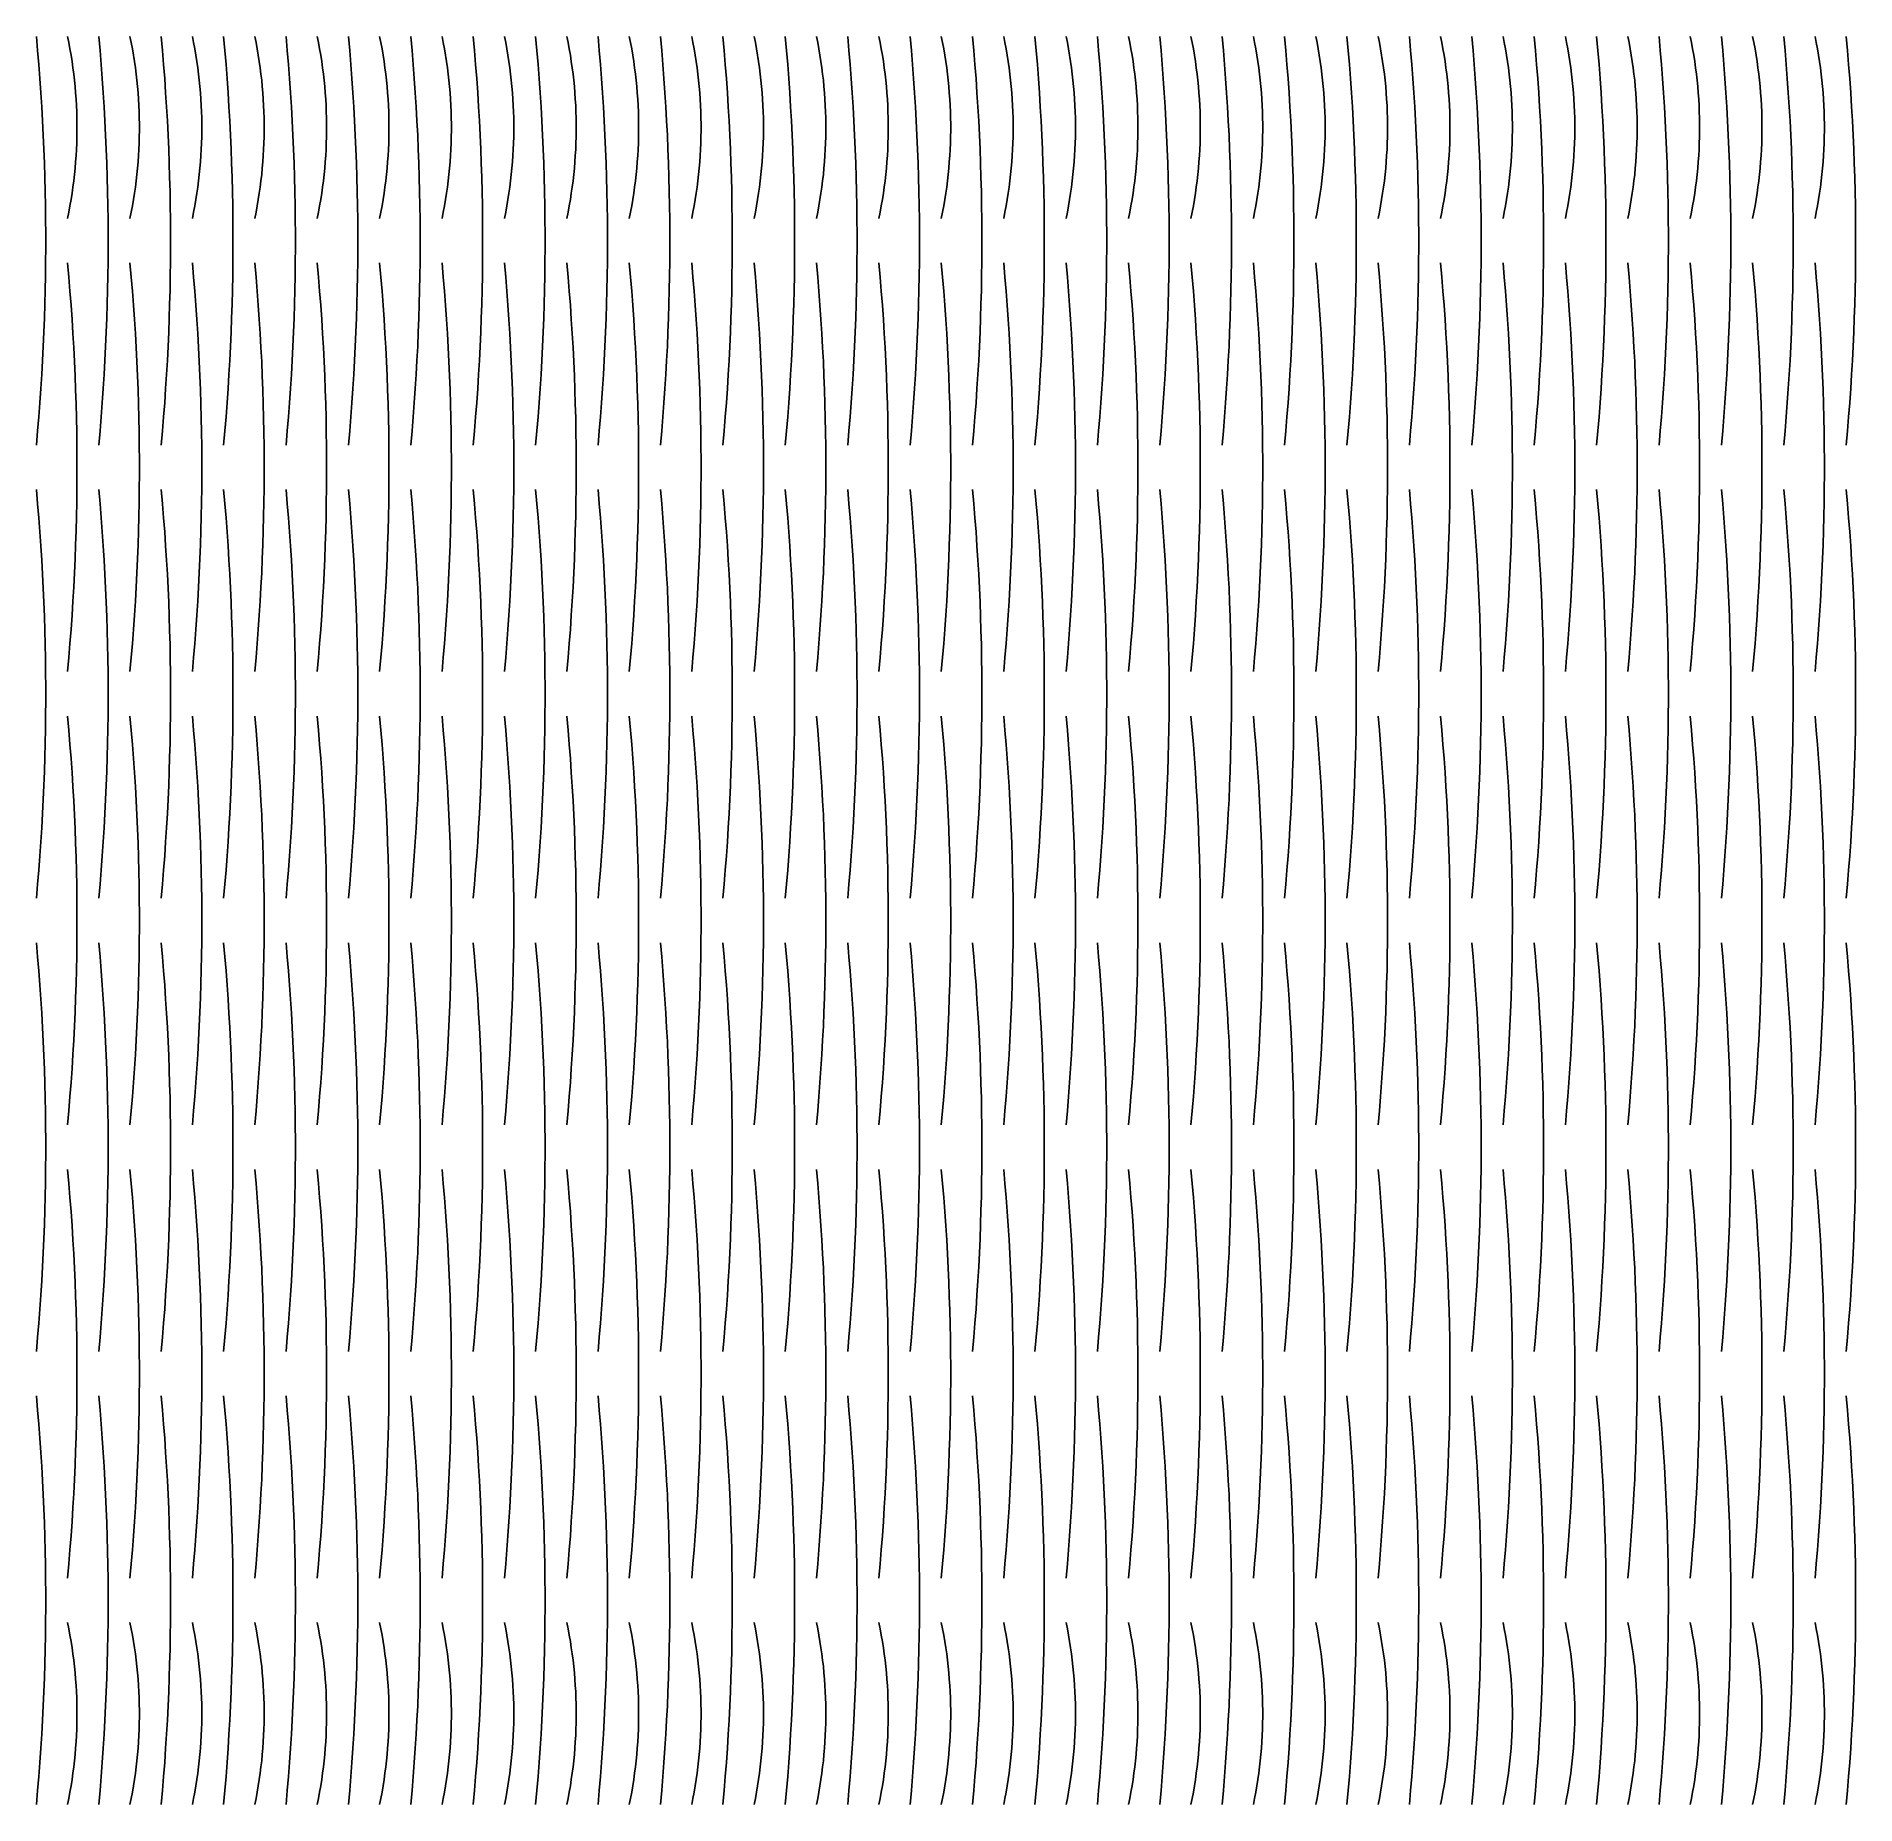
# Model space of a CAD drawing. Header units: millimetres. Extents: x 0.8 to 98.8, y 2.4 to 97.6.
import ezdxf

# ---------------------------------------------------------------- set-up
doc = ezdxf.new("R2010")
doc.units = ezdxf.units.MM
doc.layers.add('CUT', color=1, linetype='Continuous')

msp = doc.modelspace()

# ---------------------------------------------------------------- linework, layer by layer
at = {"layer": 'CUT'}
for points in [[(0.84, 75.6), (0.907, 76.359), (0.969, 77.117), (1.027, 77.876), (1.08, 78.634), (1.128, 79.393), (1.171, 80.152), (1.209, 80.91), (1.243, 81.669), (1.271, 82.428), (1.295, 83.186), (1.315, 83.945), (1.329, 84.703), (1.339, 85.462), (1.343, 86.221), (1.343, 86.979), (1.339, 87.738), (1.329, 88.497), (1.315, 89.255), (1.295, 90.014), (1.271, 90.772), (1.243, 91.531), (1.209, 92.29), (1.171, 93.048), (1.128, 93.807), (1.08, 94.566), (1.027, 95.324), (0.969, 96.083), (0.907, 96.841), (0.84, 97.6)], [(2.52, 87.8), (2.587, 88.138), (2.649, 88.476), (2.707, 88.814), (2.76, 89.152), (2.808, 89.49), (2.851, 89.828), (2.889, 90.166), (2.923, 90.503), (2.951, 90.841), (2.975, 91.179), (2.995, 91.517), (3.009, 91.855), (3.019, 92.193), (3.023, 92.531), (3.023, 92.869), (3.019, 93.207), (3.009, 93.545), (2.995, 93.883), (2.975, 94.221), (2.951, 94.559), (2.923, 94.897), (2.889, 95.234), (2.851, 95.572), (2.808, 95.91), (2.76, 96.248), (2.707, 96.586), (2.649, 96.924), (2.587, 97.262), (2.52, 97.6)], [(4.2, 75.6), (4.267, 76.359), (4.329, 77.117), (4.387, 77.876), (4.44, 78.634), (4.488, 79.393), (4.531, 80.152), (4.569, 80.91), (4.603, 81.669), (4.631, 82.428), (4.655, 83.186), (4.675, 83.945), (4.689, 84.703), (4.699, 85.462), (4.703, 86.221), (4.703, 86.979), (4.699, 87.738), (4.689, 88.497), (4.675, 89.255), (4.655, 90.014), (4.631, 90.772), (4.603, 91.531), (4.569, 92.29), (4.531, 93.048), (4.488, 93.807), (4.44, 94.566), (4.387, 95.324), (4.329, 96.083), (4.267, 96.841), (4.2, 97.6)], [(5.88, 87.8), (5.947, 88.138), (6.009, 88.476), (6.067, 88.814), (6.12, 89.152), (6.168, 89.49), (6.211, 89.828), (6.249, 90.166), (6.283, 90.503), (6.311, 90.841), (6.335, 91.179), (6.355, 91.517), (6.369, 91.855), (6.379, 92.193), (6.383, 92.531), (6.383, 92.869), (6.379, 93.207), (6.369, 93.545), (6.355, 93.883), (6.335, 94.221), (6.311, 94.559), (6.283, 94.897), (6.249, 95.234), (6.211, 95.572), (6.168, 95.91), (6.12, 96.248), (6.067, 96.586), (6.009, 96.924), (5.947, 97.262), (5.88, 97.6)], [(7.56, 75.6), (7.627, 76.359), (7.689, 77.117), (7.747, 77.876), (7.8, 78.634), (7.848, 79.393), (7.891, 80.152), (7.929, 80.91), (7.963, 81.669), (7.991, 82.428), (8.015, 83.186), (8.035, 83.945), (8.049, 84.703), (8.059, 85.462), (8.063, 86.221), (8.063, 86.979), (8.059, 87.738), (8.049, 88.497), (8.035, 89.255), (8.015, 90.014), (7.991, 90.772), (7.963, 91.531), (7.929, 92.29), (7.891, 93.048), (7.848, 93.807), (7.8, 94.566), (7.747, 95.324), (7.689, 96.083), (7.627, 96.841), (7.56, 97.6)], [(9.24, 87.8), (9.307, 88.138), (9.369, 88.476), (9.427, 88.814), (9.48, 89.152), (9.528, 89.49), (9.571, 89.828), (9.609, 90.166), (9.643, 90.503), (9.671, 90.841), (9.695, 91.179), (9.715, 91.517), (9.729, 91.855), (9.739, 92.193), (9.743, 92.531), (9.743, 92.869), (9.739, 93.207), (9.729, 93.545), (9.715, 93.883), (9.695, 94.221), (9.671, 94.559), (9.643, 94.897), (9.609, 95.234), (9.571, 95.572), (9.528, 95.91), (9.48, 96.248), (9.427, 96.586), (9.369, 96.924), (9.307, 97.262), (9.24, 97.6)], [(10.92, 75.6), (10.987, 76.359), (11.049, 77.117), (11.107, 77.876), (11.16, 78.634), (11.208, 79.393), (11.251, 80.152), (11.289, 80.91), (11.323, 81.669), (11.351, 82.428), (11.375, 83.186), (11.395, 83.945), (11.409, 84.703), (11.419, 85.462), (11.423, 86.221), (11.423, 86.979), (11.419, 87.738), (11.409, 88.497), (11.395, 89.255), (11.375, 90.014), (11.351, 90.772), (11.323, 91.531), (11.289, 92.29), (11.251, 93.048), (11.208, 93.807), (11.16, 94.566), (11.107, 95.324), (11.049, 96.083), (10.987, 96.841), (10.92, 97.6)], [(12.6, 87.8), (12.667, 88.138), (12.729, 88.476), (12.787, 88.814), (12.84, 89.152), (12.888, 89.49), (12.931, 89.828), (12.969, 90.166), (13.003, 90.503), (13.031, 90.841), (13.055, 91.179), (13.075, 91.517), (13.089, 91.855), (13.099, 92.193), (13.103, 92.531), (13.103, 92.869), (13.099, 93.207), (13.089, 93.545), (13.075, 93.883), (13.055, 94.221), (13.031, 94.559), (13.003, 94.897), (12.969, 95.234), (12.931, 95.572), (12.888, 95.91), (12.84, 96.248), (12.787, 96.586), (12.729, 96.924), (12.667, 97.262), (12.6, 97.6)], [(14.28, 75.6), (14.347, 76.359), (14.409, 77.117), (14.467, 77.876), (14.52, 78.634), (14.568, 79.393), (14.611, 80.152), (14.649, 80.91), (14.683, 81.669), (14.711, 82.428), (14.735, 83.186), (14.755, 83.945), (14.769, 84.703), (14.779, 85.462), (14.783, 86.221), (14.783, 86.979), (14.779, 87.738), (14.769, 88.497), (14.755, 89.255), (14.735, 90.014), (14.711, 90.772), (14.683, 91.531), (14.649, 92.29), (14.611, 93.048), (14.568, 93.807), (14.52, 94.566), (14.467, 95.324), (14.409, 96.083), (14.347, 96.841), (14.28, 97.6)], [(15.96, 87.8), (16.027, 88.138), (16.089, 88.476), (16.147, 88.814), (16.2, 89.152), (16.248, 89.49), (16.291, 89.828), (16.329, 90.166), (16.363, 90.503), (16.391, 90.841), (16.415, 91.179), (16.435, 91.517), (16.449, 91.855), (16.459, 92.193), (16.463, 92.531), (16.463, 92.869), (16.459, 93.207), (16.449, 93.545), (16.435, 93.883), (16.415, 94.221), (16.391, 94.559), (16.363, 94.897), (16.329, 95.234), (16.291, 95.572), (16.248, 95.91), (16.2, 96.248), (16.147, 96.586), (16.089, 96.924), (16.027, 97.262), (15.96, 97.6)], [(17.64, 75.6), (17.707, 76.359), (17.769, 77.117), (17.827, 77.876), (17.88, 78.634), (17.928, 79.393), (17.971, 80.152), (18.009, 80.91), (18.043, 81.669), (18.071, 82.428), (18.095, 83.186), (18.115, 83.945), (18.129, 84.703), (18.139, 85.462), (18.143, 86.221), (18.143, 86.979), (18.139, 87.738), (18.129, 88.497), (18.115, 89.255), (18.095, 90.014), (18.071, 90.772), (18.043, 91.531), (18.009, 92.29), (17.971, 93.048), (17.928, 93.807), (17.88, 94.566), (17.827, 95.324), (17.769, 96.083), (17.707, 96.841), (17.64, 97.6)], [(19.32, 87.8), (19.387, 88.138), (19.449, 88.476), (19.507, 88.814), (19.56, 89.152), (19.608, 89.49), (19.651, 89.828), (19.689, 90.166), (19.723, 90.503), (19.751, 90.841), (19.775, 91.179), (19.795, 91.517), (19.809, 91.855), (19.819, 92.193), (19.823, 92.531), (19.823, 92.869), (19.819, 93.207), (19.809, 93.545), (19.795, 93.883), (19.775, 94.221), (19.751, 94.559), (19.723, 94.897), (19.689, 95.234), (19.651, 95.572), (19.608, 95.91), (19.56, 96.248), (19.507, 96.586), (19.449, 96.924), (19.387, 97.262), (19.32, 97.6)], [(21, 75.6), (21.067, 76.359), (21.129, 77.117), (21.187, 77.876), (21.24, 78.634), (21.288, 79.393), (21.331, 80.152), (21.369, 80.91), (21.403, 81.669), (21.431, 82.428), (21.455, 83.186), (21.475, 83.945), (21.489, 84.703), (21.499, 85.462), (21.503, 86.221), (21.503, 86.979), (21.499, 87.738), (21.489, 88.497), (21.475, 89.255), (21.455, 90.014), (21.431, 90.772), (21.403, 91.531), (21.369, 92.29), (21.331, 93.048), (21.288, 93.807), (21.24, 94.566), (21.187, 95.324), (21.129, 96.083), (21.067, 96.841), (21, 97.6)], [(22.68, 87.8), (22.747, 88.138), (22.809, 88.476), (22.867, 88.814), (22.92, 89.152), (22.968, 89.49), (23.011, 89.828), (23.049, 90.166), (23.083, 90.503), (23.111, 90.841), (23.135, 91.179), (23.155, 91.517), (23.169, 91.855), (23.179, 92.193), (23.183, 92.531), (23.183, 92.869), (23.179, 93.207), (23.169, 93.545), (23.155, 93.883), (23.135, 94.221), (23.111, 94.559), (23.083, 94.897), (23.049, 95.234), (23.011, 95.572), (22.968, 95.91), (22.92, 96.248), (22.867, 96.586), (22.809, 96.924), (22.747, 97.262), (22.68, 97.6)], [(24.36, 75.6), (24.427, 76.359), (24.489, 77.117), (24.547, 77.876), (24.6, 78.634), (24.648, 79.393), (24.691, 80.152), (24.729, 80.91), (24.763, 81.669), (24.791, 82.428), (24.815, 83.186), (24.835, 83.945), (24.849, 84.703), (24.859, 85.462), (24.863, 86.221), (24.863, 86.979), (24.859, 87.738), (24.849, 88.497), (24.835, 89.255), (24.815, 90.014), (24.791, 90.772), (24.763, 91.531), (24.729, 92.29), (24.691, 93.048), (24.648, 93.807), (24.6, 94.566), (24.547, 95.324), (24.489, 96.083), (24.427, 96.841), (24.36, 97.6)], [(26.04, 87.8), (26.107, 88.138), (26.169, 88.476), (26.227, 88.814), (26.28, 89.152), (26.328, 89.49), (26.371, 89.828), (26.409, 90.166), (26.443, 90.503), (26.471, 90.841), (26.495, 91.179), (26.515, 91.517), (26.529, 91.855), (26.539, 92.193), (26.543, 92.531), (26.543, 92.869), (26.539, 93.207), (26.529, 93.545), (26.515, 93.883), (26.495, 94.221), (26.471, 94.559), (26.443, 94.897), (26.409, 95.234), (26.371, 95.572), (26.328, 95.91), (26.28, 96.248), (26.227, 96.586), (26.169, 96.924), (26.107, 97.262), (26.04, 97.6)], [(27.72, 75.6), (27.787, 76.359), (27.849, 77.117), (27.907, 77.876), (27.96, 78.634), (28.008, 79.393), (28.051, 80.152), (28.089, 80.91), (28.123, 81.669), (28.151, 82.428), (28.175, 83.186), (28.195, 83.945), (28.209, 84.703), (28.219, 85.462), (28.223, 86.221), (28.223, 86.979), (28.219, 87.738), (28.209, 88.497), (28.195, 89.255), (28.175, 90.014), (28.151, 90.772), (28.123, 91.531), (28.089, 92.29), (28.051, 93.048), (28.008, 93.807), (27.96, 94.566), (27.907, 95.324), (27.849, 96.083), (27.787, 96.841), (27.72, 97.6)], [(29.4, 87.8), (29.467, 88.138), (29.529, 88.476), (29.587, 88.814), (29.64, 89.152), (29.688, 89.49), (29.731, 89.828), (29.769, 90.166), (29.803, 90.503), (29.831, 90.841), (29.855, 91.179), (29.875, 91.517), (29.889, 91.855), (29.899, 92.193), (29.903, 92.531), (29.903, 92.869), (29.899, 93.207), (29.889, 93.545), (29.875, 93.883), (29.855, 94.221), (29.831, 94.559), (29.803, 94.897), (29.769, 95.234), (29.731, 95.572), (29.688, 95.91), (29.64, 96.248), (29.587, 96.586), (29.529, 96.924), (29.467, 97.262), (29.4, 97.6)], [(31.08, 75.6), (31.147, 76.359), (31.209, 77.117), (31.267, 77.876), (31.32, 78.634), (31.368, 79.393), (31.411, 80.152), (31.449, 80.91), (31.483, 81.669), (31.511, 82.428), (31.535, 83.186), (31.555, 83.945), (31.569, 84.703), (31.579, 85.462), (31.583, 86.221), (31.583, 86.979), (31.579, 87.738), (31.569, 88.497), (31.555, 89.255), (31.535, 90.014), (31.511, 90.772), (31.483, 91.531), (31.449, 92.29), (31.411, 93.048), (31.368, 93.807), (31.32, 94.566), (31.267, 95.324), (31.209, 96.083), (31.147, 96.841), (31.08, 97.6)], [(32.76, 87.8), (32.827, 88.138), (32.889, 88.476), (32.947, 88.814), (33, 89.152), (33.048, 89.49), (33.091, 89.828), (33.129, 90.166), (33.163, 90.503), (33.191, 90.841), (33.215, 91.179), (33.235, 91.517), (33.249, 91.855), (33.259, 92.193), (33.263, 92.531), (33.263, 92.869), (33.259, 93.207), (33.249, 93.545), (33.235, 93.883), (33.215, 94.221), (33.191, 94.559), (33.163, 94.897), (33.129, 95.234), (33.091, 95.572), (33.048, 95.91), (33, 96.248), (32.947, 96.586), (32.889, 96.924), (32.827, 97.262), (32.76, 97.6)], [(34.44, 75.6), (34.507, 76.359), (34.569, 77.117), (34.627, 77.876), (34.68, 78.634), (34.728, 79.393), (34.771, 80.152), (34.809, 80.91), (34.843, 81.669), (34.871, 82.428), (34.895, 83.186), (34.915, 83.945), (34.929, 84.703), (34.939, 85.462), (34.943, 86.221), (34.943, 86.979), (34.939, 87.738), (34.929, 88.497), (34.915, 89.255), (34.895, 90.014), (34.871, 90.772), (34.843, 91.531), (34.809, 92.29), (34.771, 93.048), (34.728, 93.807), (34.68, 94.566), (34.627, 95.324), (34.569, 96.083), (34.507, 96.841), (34.44, 97.6)], [(36.12, 87.8), (36.187, 88.138), (36.249, 88.476), (36.307, 88.814), (36.36, 89.152), (36.408, 89.49), (36.451, 89.828), (36.489, 90.166), (36.523, 90.503), (36.551, 90.841), (36.575, 91.179), (36.595, 91.517), (36.609, 91.855), (36.619, 92.193), (36.623, 92.531), (36.623, 92.869), (36.619, 93.207), (36.609, 93.545), (36.595, 93.883), (36.575, 94.221), (36.551, 94.559), (36.523, 94.897), (36.489, 95.234), (36.451, 95.572), (36.408, 95.91), (36.36, 96.248), (36.307, 96.586), (36.249, 96.924), (36.187, 97.262), (36.12, 97.6)], [(37.8, 75.6), (37.867, 76.359), (37.929, 77.117), (37.987, 77.876), (38.04, 78.634), (38.088, 79.393), (38.131, 80.152), (38.169, 80.91), (38.203, 81.669), (38.231, 82.428), (38.255, 83.186), (38.275, 83.945), (38.289, 84.703), (38.299, 85.462), (38.303, 86.221), (38.303, 86.979), (38.299, 87.738), (38.289, 88.497), (38.275, 89.255), (38.255, 90.014), (38.231, 90.772), (38.203, 91.531), (38.169, 92.29), (38.131, 93.048), (38.088, 93.807), (38.04, 94.566), (37.987, 95.324), (37.929, 96.083), (37.867, 96.841), (37.8, 97.6)], [(39.48, 87.8), (39.547, 88.138), (39.609, 88.476), (39.667, 88.814), (39.72, 89.152), (39.768, 89.49), (39.811, 89.828), (39.849, 90.166), (39.883, 90.503), (39.911, 90.841), (39.935, 91.179), (39.955, 91.517), (39.969, 91.855), (39.979, 92.193), (39.983, 92.531), (39.983, 92.869), (39.979, 93.207), (39.969, 93.545), (39.955, 93.883), (39.935, 94.221), (39.911, 94.559), (39.883, 94.897), (39.849, 95.234), (39.811, 95.572), (39.768, 95.91), (39.72, 96.248), (39.667, 96.586), (39.609, 96.924), (39.547, 97.262), (39.48, 97.6)], [(41.16, 75.6), (41.227, 76.359), (41.289, 77.117), (41.347, 77.876), (41.4, 78.634), (41.448, 79.393), (41.491, 80.152), (41.529, 80.91), (41.563, 81.669), (41.591, 82.428), (41.615, 83.186), (41.635, 83.945), (41.649, 84.703), (41.659, 85.462), (41.663, 86.221), (41.663, 86.979), (41.659, 87.738), (41.649, 88.497), (41.635, 89.255), (41.615, 90.014), (41.591, 90.772), (41.563, 91.531), (41.529, 92.29), (41.491, 93.048), (41.448, 93.807), (41.4, 94.566), (41.347, 95.324), (41.289, 96.083), (41.227, 96.841), (41.16, 97.6)], [(42.84, 87.8), (42.907, 88.138), (42.969, 88.476), (43.027, 88.814), (43.08, 89.152), (43.128, 89.49), (43.171, 89.828), (43.209, 90.166), (43.243, 90.503), (43.271, 90.841), (43.295, 91.179), (43.315, 91.517), (43.329, 91.855), (43.339, 92.193), (43.343, 92.531), (43.343, 92.869), (43.339, 93.207), (43.329, 93.545), (43.315, 93.883), (43.295, 94.221), (43.271, 94.559), (43.243, 94.897), (43.209, 95.234), (43.171, 95.572), (43.128, 95.91), (43.08, 96.248), (43.027, 96.586), (42.969, 96.924), (42.907, 97.262), (42.84, 97.6)], [(44.52, 75.6), (44.587, 76.359), (44.649, 77.117), (44.707, 77.876), (44.76, 78.634), (44.808, 79.393), (44.851, 80.152), (44.889, 80.91), (44.923, 81.669), (44.951, 82.428), (44.975, 83.186), (44.995, 83.945), (45.009, 84.703), (45.019, 85.462), (45.023, 86.221), (45.023, 86.979), (45.019, 87.738), (45.009, 88.497), (44.995, 89.255), (44.975, 90.014), (44.951, 90.772), (44.923, 91.531), (44.889, 92.29), (44.851, 93.048), (44.808, 93.807), (44.76, 94.566), (44.707, 95.324), (44.649, 96.083), (44.587, 96.841), (44.52, 97.6)], [(46.2, 87.8), (46.267, 88.138), (46.329, 88.476), (46.387, 88.814), (46.44, 89.152), (46.488, 89.49), (46.531, 89.828), (46.569, 90.166), (46.603, 90.503), (46.631, 90.841), (46.655, 91.179), (46.675, 91.517), (46.689, 91.855), (46.699, 92.193), (46.703, 92.531), (46.703, 92.869), (46.699, 93.207), (46.689, 93.545), (46.675, 93.883), (46.655, 94.221), (46.631, 94.559), (46.603, 94.897), (46.569, 95.234), (46.531, 95.572), (46.488, 95.91), (46.44, 96.248), (46.387, 96.586), (46.329, 96.924), (46.267, 97.262), (46.2, 97.6)], [(47.88, 75.6), (47.947, 76.359), (48.009, 77.117), (48.067, 77.876), (48.12, 78.634), (48.168, 79.393), (48.211, 80.152), (48.249, 80.91), (48.283, 81.669), (48.311, 82.428), (48.335, 83.186), (48.355, 83.945), (48.369, 84.703), (48.379, 85.462), (48.383, 86.221), (48.383, 86.979), (48.379, 87.738), (48.369, 88.497), (48.355, 89.255), (48.335, 90.014), (48.311, 90.772), (48.283, 91.531), (48.249, 92.29), (48.211, 93.048), (48.168, 93.807), (48.12, 94.566), (48.067, 95.324), (48.009, 96.083), (47.947, 96.841), (47.88, 97.6)], [(49.56, 87.8), (49.627, 88.138), (49.689, 88.476), (49.747, 88.814), (49.8, 89.152), (49.848, 89.49), (49.891, 89.828), (49.929, 90.166), (49.963, 90.503), (49.991, 90.841), (50.015, 91.179), (50.035, 91.517), (50.049, 91.855), (50.059, 92.193), (50.063, 92.531), (50.063, 92.869), (50.059, 93.207), (50.049, 93.545), (50.035, 93.883), (50.015, 94.221), (49.991, 94.559), (49.963, 94.897), (49.929, 95.234), (49.891, 95.572), (49.848, 95.91), (49.8, 96.248), (49.747, 96.586), (49.689, 96.924), (49.627, 97.262), (49.56, 97.6)], [(51.24, 75.6), (51.307, 76.359), (51.369, 77.117), (51.427, 77.876), (51.48, 78.634), (51.528, 79.393), (51.571, 80.152), (51.609, 80.91), (51.643, 81.669), (51.671, 82.428), (51.695, 83.186), (51.715, 83.945), (51.729, 84.703), (51.739, 85.462), (51.743, 86.221), (51.743, 86.979), (51.739, 87.738), (51.729, 88.497), (51.715, 89.255), (51.695, 90.014), (51.671, 90.772), (51.643, 91.531), (51.609, 92.29), (51.571, 93.048), (51.528, 93.807), (51.48, 94.566), (51.427, 95.324), (51.369, 96.083), (51.307, 96.841), (51.24, 97.6)], [(52.92, 87.8), (52.987, 88.138), (53.049, 88.476), (53.107, 88.814), (53.16, 89.152), (53.208, 89.49), (53.251, 89.828), (53.289, 90.166), (53.323, 90.503), (53.351, 90.841), (53.375, 91.179), (53.395, 91.517), (53.409, 91.855), (53.419, 92.193), (53.423, 92.531), (53.423, 92.869), (53.419, 93.207), (53.409, 93.545), (53.395, 93.883), (53.375, 94.221), (53.351, 94.559), (53.323, 94.897), (53.289, 95.234), (53.251, 95.572), (53.208, 95.91), (53.16, 96.248), (53.107, 96.586), (53.049, 96.924), (52.987, 97.262), (52.92, 97.6)], [(54.6, 75.6), (54.667, 76.359), (54.729, 77.117), (54.787, 77.876), (54.84, 78.634), (54.888, 79.393), (54.931, 80.152), (54.969, 80.91), (55.003, 81.669), (55.031, 82.428), (55.055, 83.186), (55.075, 83.945), (55.089, 84.703), (55.099, 85.462), (55.103, 86.221), (55.103, 86.979), (55.099, 87.738), (55.089, 88.497), (55.075, 89.255), (55.055, 90.014), (55.031, 90.772), (55.003, 91.531), (54.969, 92.29), (54.931, 93.048), (54.888, 93.807), (54.84, 94.566), (54.787, 95.324), (54.729, 96.083), (54.667, 96.841), (54.6, 97.6)], [(56.28, 87.8), (56.347, 88.138), (56.409, 88.476), (56.467, 88.814), (56.52, 89.152), (56.568, 89.49), (56.611, 89.828), (56.649, 90.166), (56.683, 90.503), (56.711, 90.841), (56.735, 91.179), (56.755, 91.517), (56.769, 91.855), (56.779, 92.193), (56.783, 92.531), (56.783, 92.869), (56.779, 93.207), (56.769, 93.545), (56.755, 93.883), (56.735, 94.221), (56.711, 94.559), (56.683, 94.897), (56.649, 95.234), (56.611, 95.572), (56.568, 95.91), (56.52, 96.248), (56.467, 96.586), (56.409, 96.924), (56.347, 97.262), (56.28, 97.6)], [(57.96, 75.6), (58.027, 76.359), (58.089, 77.117), (58.147, 77.876), (58.2, 78.634), (58.248, 79.393), (58.291, 80.152), (58.329, 80.91), (58.363, 81.669), (58.391, 82.428), (58.415, 83.186), (58.435, 83.945), (58.449, 84.703), (58.459, 85.462), (58.463, 86.221), (58.463, 86.979), (58.459, 87.738), (58.449, 88.497), (58.435, 89.255), (58.415, 90.014), (58.391, 90.772), (58.363, 91.531), (58.329, 92.29), (58.291, 93.048), (58.248, 93.807), (58.2, 94.566), (58.147, 95.324), (58.089, 96.083), (58.027, 96.841), (57.96, 97.6)], [(59.64, 87.8), (59.707, 88.138), (59.769, 88.476), (59.827, 88.814), (59.88, 89.152), (59.928, 89.49), (59.971, 89.828), (60.009, 90.166), (60.043, 90.503), (60.071, 90.841), (60.095, 91.179), (60.115, 91.517), (60.129, 91.855), (60.139, 92.193), (60.143, 92.531), (60.143, 92.869), (60.139, 93.207), (60.129, 93.545), (60.115, 93.883), (60.095, 94.221), (60.071, 94.559), (60.043, 94.897), (60.009, 95.234), (59.971, 95.572), (59.928, 95.91), (59.88, 96.248), (59.827, 96.586), (59.769, 96.924), (59.707, 97.262), (59.64, 97.6)], [(61.32, 75.6), (61.387, 76.359), (61.449, 77.117), (61.507, 77.876), (61.56, 78.634), (61.608, 79.393), (61.651, 80.152), (61.689, 80.91), (61.723, 81.669), (61.751, 82.428), (61.775, 83.186), (61.795, 83.945), (61.809, 84.703), (61.819, 85.462), (61.823, 86.221), (61.823, 86.979), (61.819, 87.738), (61.809, 88.497), (61.795, 89.255), (61.775, 90.014), (61.751, 90.772), (61.723, 91.531), (61.689, 92.29), (61.651, 93.048), (61.608, 93.807), (61.56, 94.566), (61.507, 95.324), (61.449, 96.083), (61.387, 96.841), (61.32, 97.6)], [(63, 87.8), (63.067, 88.138), (63.129, 88.476), (63.187, 88.814), (63.24, 89.152), (63.288, 89.49), (63.331, 89.828), (63.369, 90.166), (63.403, 90.503), (63.431, 90.841), (63.455, 91.179), (63.475, 91.517), (63.489, 91.855), (63.499, 92.193), (63.503, 92.531), (63.503, 92.869), (63.499, 93.207), (63.489, 93.545), (63.475, 93.883), (63.455, 94.221), (63.431, 94.559), (63.403, 94.897), (63.369, 95.234), (63.331, 95.572), (63.288, 95.91), (63.24, 96.248), (63.187, 96.586), (63.129, 96.924), (63.067, 97.262), (63, 97.6)], [(64.68, 75.6), (64.747, 76.359), (64.809, 77.117), (64.867, 77.876), (64.92, 78.634), (64.968, 79.393), (65.011, 80.152), (65.049, 80.91), (65.083, 81.669), (65.111, 82.428), (65.135, 83.186), (65.155, 83.945), (65.169, 84.703), (65.179, 85.462), (65.183, 86.221), (65.183, 86.979), (65.179, 87.738), (65.169, 88.497), (65.155, 89.255), (65.135, 90.014), (65.111, 90.772), (65.083, 91.531), (65.049, 92.29), (65.011, 93.048), (64.968, 93.807), (64.92, 94.566), (64.867, 95.324), (64.809, 96.083), (64.747, 96.841), (64.68, 97.6)], [(66.36, 87.8), (66.427, 88.138), (66.489, 88.476), (66.547, 88.814), (66.6, 89.152), (66.648, 89.49), (66.691, 89.828), (66.729, 90.166), (66.763, 90.503), (66.791, 90.841), (66.815, 91.179), (66.835, 91.517), (66.849, 91.855), (66.859, 92.193), (66.863, 92.531), (66.863, 92.869), (66.859, 93.207), (66.849, 93.545), (66.835, 93.883), (66.815, 94.221), (66.791, 94.559), (66.763, 94.897), (66.729, 95.234), (66.691, 95.572), (66.648, 95.91), (66.6, 96.248), (66.547, 96.586), (66.489, 96.924), (66.427, 97.262), (66.36, 97.6)], [(68.04, 75.6), (68.107, 76.359), (68.169, 77.117), (68.227, 77.876), (68.28, 78.634), (68.328, 79.393), (68.371, 80.152), (68.409, 80.91), (68.443, 81.669), (68.471, 82.428), (68.495, 83.186), (68.515, 83.945), (68.529, 84.703), (68.539, 85.462), (68.543, 86.221), (68.543, 86.979), (68.539, 87.738), (68.529, 88.497), (68.515, 89.255), (68.495, 90.014), (68.471, 90.772), (68.443, 91.531), (68.409, 92.29), (68.371, 93.048), (68.328, 93.807), (68.28, 94.566), (68.227, 95.324), (68.169, 96.083), (68.107, 96.841), (68.04, 97.6)], [(69.72, 87.8), (69.787, 88.138), (69.849, 88.476), (69.907, 88.814), (69.96, 89.152), (70.008, 89.49), (70.051, 89.828), (70.089, 90.166), (70.123, 90.503), (70.151, 90.841), (70.175, 91.179), (70.195, 91.517), (70.209, 91.855), (70.219, 92.193), (70.223, 92.531), (70.223, 92.869), (70.219, 93.207), (70.209, 93.545), (70.195, 93.883), (70.175, 94.221), (70.151, 94.559), (70.123, 94.897), (70.089, 95.234), (70.051, 95.572), (70.008, 95.91), (69.96, 96.248), (69.907, 96.586), (69.849, 96.924), (69.787, 97.262), (69.72, 97.6)], [(71.4, 75.6), (71.467, 76.359), (71.529, 77.117), (71.587, 77.876), (71.64, 78.634), (71.688, 79.393), (71.731, 80.152), (71.769, 80.91), (71.803, 81.669), (71.831, 82.428), (71.855, 83.186), (71.875, 83.945), (71.889, 84.703), (71.899, 85.462), (71.903, 86.221), (71.903, 86.979), (71.899, 87.738), (71.889, 88.497), (71.875, 89.255), (71.855, 90.014), (71.831, 90.772), (71.803, 91.531), (71.769, 92.29), (71.731, 93.048), (71.688, 93.807), (71.64, 94.566), (71.587, 95.324), (71.529, 96.083), (71.467, 96.841), (71.4, 97.6)], [(73.08, 87.8), (73.147, 88.138), (73.209, 88.476), (73.267, 88.814), (73.32, 89.152), (73.368, 89.49), (73.411, 89.828), (73.449, 90.166), (73.483, 90.503), (73.511, 90.841), (73.535, 91.179), (73.555, 91.517), (73.569, 91.855), (73.579, 92.193), (73.583, 92.531), (73.583, 92.869), (73.579, 93.207), (73.569, 93.545), (73.555, 93.883), (73.535, 94.221), (73.511, 94.559), (73.483, 94.897), (73.449, 95.234), (73.411, 95.572), (73.368, 95.91), (73.32, 96.248), (73.267, 96.586), (73.209, 96.924), (73.147, 97.262), (73.08, 97.6)], [(74.76, 75.6), (74.827, 76.359), (74.889, 77.117), (74.947, 77.876), (75, 78.634), (75.048, 79.393), (75.091, 80.152), (75.129, 80.91), (75.163, 81.669), (75.191, 82.428), (75.215, 83.186), (75.235, 83.945), (75.249, 84.703), (75.259, 85.462), (75.263, 86.221), (75.263, 86.979), (75.259, 87.738), (75.249, 88.497), (75.235, 89.255), (75.215, 90.014), (75.191, 90.772), (75.163, 91.531), (75.129, 92.29), (75.091, 93.048), (75.048, 93.807), (75, 94.566), (74.947, 95.324), (74.889, 96.083), (74.827, 96.841), (74.76, 97.6)], [(76.44, 87.8), (76.507, 88.138), (76.569, 88.476), (76.627, 88.814), (76.68, 89.152), (76.728, 89.49), (76.771, 89.828), (76.809, 90.166), (76.843, 90.503), (76.871, 90.841), (76.895, 91.179), (76.915, 91.517), (76.929, 91.855), (76.939, 92.193), (76.943, 92.531), (76.943, 92.869), (76.939, 93.207), (76.929, 93.545), (76.915, 93.883), (76.895, 94.221), (76.871, 94.559), (76.843, 94.897), (76.809, 95.234), (76.771, 95.572), (76.728, 95.91), (76.68, 96.248), (76.627, 96.586), (76.569, 96.924), (76.507, 97.262), (76.44, 97.6)], [(78.12, 75.6), (78.187, 76.359), (78.249, 77.117), (78.307, 77.876), (78.36, 78.634), (78.408, 79.393), (78.451, 80.152), (78.489, 80.91), (78.523, 81.669), (78.551, 82.428), (78.575, 83.186), (78.595, 83.945), (78.609, 84.703), (78.619, 85.462), (78.623, 86.221), (78.623, 86.979), (78.619, 87.738), (78.609, 88.497), (78.595, 89.255), (78.575, 90.014), (78.551, 90.772), (78.523, 91.531), (78.489, 92.29), (78.451, 93.048), (78.408, 93.807), (78.36, 94.566), (78.307, 95.324), (78.249, 96.083), (78.187, 96.841), (78.12, 97.6)], [(79.8, 87.8), (79.867, 88.138), (79.929, 88.476), (79.987, 88.814), (80.04, 89.152), (80.088, 89.49), (80.131, 89.828), (80.169, 90.166), (80.203, 90.503), (80.231, 90.841), (80.255, 91.179), (80.275, 91.517), (80.289, 91.855), (80.299, 92.193), (80.303, 92.531), (80.303, 92.869), (80.299, 93.207), (80.289, 93.545), (80.275, 93.883), (80.255, 94.221), (80.231, 94.559), (80.203, 94.897), (80.169, 95.234), (80.131, 95.572), (80.088, 95.91), (80.04, 96.248), (79.987, 96.586), (79.929, 96.924), (79.867, 97.262), (79.8, 97.6)], [(81.48, 75.6), (81.547, 76.359), (81.609, 77.117), (81.667, 77.876), (81.72, 78.634), (81.768, 79.393), (81.811, 80.152), (81.849, 80.91), (81.883, 81.669), (81.911, 82.428), (81.935, 83.186), (81.955, 83.945), (81.969, 84.703), (81.979, 85.462), (81.983, 86.221), (81.983, 86.979), (81.979, 87.738), (81.969, 88.497), (81.955, 89.255), (81.935, 90.014), (81.911, 90.772), (81.883, 91.531), (81.849, 92.29), (81.811, 93.048), (81.768, 93.807), (81.72, 94.566), (81.667, 95.324), (81.609, 96.083), (81.547, 96.841), (81.48, 97.6)], [(83.16, 87.8), (83.227, 88.138), (83.289, 88.476), (83.347, 88.814), (83.4, 89.152), (83.448, 89.49), (83.491, 89.828), (83.529, 90.166), (83.563, 90.503), (83.591, 90.841), (83.615, 91.179), (83.635, 91.517), (83.649, 91.855), (83.659, 92.193), (83.663, 92.531), (83.663, 92.869), (83.659, 93.207), (83.649, 93.545), (83.635, 93.883), (83.615, 94.221), (83.591, 94.559), (83.563, 94.897), (83.529, 95.234), (83.491, 95.572), (83.448, 95.91), (83.4, 96.248), (83.347, 96.586), (83.289, 96.924), (83.227, 97.262), (83.16, 97.6)], [(84.84, 75.6), (84.907, 76.359), (84.969, 77.117), (85.027, 77.876), (85.08, 78.634), (85.128, 79.393), (85.171, 80.152), (85.209, 80.91), (85.243, 81.669), (85.271, 82.428), (85.295, 83.186), (85.315, 83.945), (85.329, 84.703), (85.339, 85.462), (85.343, 86.221), (85.343, 86.979), (85.339, 87.738), (85.329, 88.497), (85.315, 89.255), (85.295, 90.014), (85.271, 90.772), (85.243, 91.531), (85.209, 92.29), (85.171, 93.048), (85.128, 93.807), (85.08, 94.566), (85.027, 95.324), (84.969, 96.083), (84.907, 96.841), (84.84, 97.6)], [(86.52, 87.8), (86.587, 88.138), (86.649, 88.476), (86.707, 88.814), (86.76, 89.152), (86.808, 89.49), (86.851, 89.828), (86.889, 90.166), (86.923, 90.503), (86.951, 90.841), (86.975, 91.179), (86.995, 91.517), (87.009, 91.855), (87.019, 92.193), (87.023, 92.531), (87.023, 92.869), (87.019, 93.207), (87.009, 93.545), (86.995, 93.883), (86.975, 94.221), (86.951, 94.559), (86.923, 94.897), (86.889, 95.234), (86.851, 95.572), (86.808, 95.91), (86.76, 96.248), (86.707, 96.586), (86.649, 96.924), (86.587, 97.262), (86.52, 97.6)], [(88.2, 75.6), (88.267, 76.359), (88.329, 77.117), (88.387, 77.876), (88.44, 78.634), (88.488, 79.393), (88.531, 80.152), (88.569, 80.91), (88.603, 81.669), (88.631, 82.428), (88.655, 83.186), (88.675, 83.945), (88.689, 84.703), (88.699, 85.462), (88.703, 86.221), (88.703, 86.979), (88.699, 87.738), (88.689, 88.497), (88.675, 89.255), (88.655, 90.014), (88.631, 90.772), (88.603, 91.531), (88.569, 92.29), (88.531, 93.048), (88.488, 93.807), (88.44, 94.566), (88.387, 95.324), (88.329, 96.083), (88.267, 96.841), (88.2, 97.6)], [(89.88, 87.8), (89.947, 88.138), (90.009, 88.476), (90.067, 88.814), (90.12, 89.152), (90.168, 89.49), (90.211, 89.828), (90.249, 90.166), (90.283, 90.503), (90.311, 90.841), (90.335, 91.179), (90.355, 91.517), (90.369, 91.855), (90.379, 92.193), (90.383, 92.531), (90.383, 92.869), (90.379, 93.207), (90.369, 93.545), (90.355, 93.883), (90.335, 94.221), (90.311, 94.559), (90.283, 94.897), (90.249, 95.234), (90.211, 95.572), (90.168, 95.91), (90.12, 96.248), (90.067, 96.586), (90.009, 96.924), (89.947, 97.262), (89.88, 97.6)], [(91.56, 75.6), (91.627, 76.359), (91.689, 77.117), (91.747, 77.876), (91.8, 78.634), (91.848, 79.393), (91.891, 80.152), (91.929, 80.91), (91.963, 81.669), (91.991, 82.428), (92.015, 83.186), (92.035, 83.945), (92.049, 84.703), (92.059, 85.462), (92.063, 86.221), (92.063, 86.979), (92.059, 87.738), (92.049, 88.497), (92.035, 89.255), (92.015, 90.014), (91.991, 90.772), (91.963, 91.531), (91.929, 92.29), (91.891, 93.048), (91.848, 93.807), (91.8, 94.566), (91.747, 95.324), (91.689, 96.083), (91.627, 96.841), (91.56, 97.6)], [(93.24, 87.8), (93.307, 88.138), (93.369, 88.476), (93.427, 88.814), (93.48, 89.152), (93.528, 89.49), (93.571, 89.828), (93.609, 90.166), (93.643, 90.503), (93.671, 90.841), (93.695, 91.179), (93.715, 91.517), (93.729, 91.855), (93.739, 92.193), (93.743, 92.531), (93.743, 92.869), (93.739, 93.207), (93.729, 93.545), (93.715, 93.883), (93.695, 94.221), (93.671, 94.559), (93.643, 94.897), (93.609, 95.234), (93.571, 95.572), (93.528, 95.91), (93.48, 96.248), (93.427, 96.586), (93.369, 96.924), (93.307, 97.262), (93.24, 97.6)], [(94.92, 75.6), (94.987, 76.359), (95.049, 77.117), (95.107, 77.876), (95.16, 78.634), (95.208, 79.393), (95.251, 80.152), (95.289, 80.91), (95.323, 81.669), (95.351, 82.428), (95.375, 83.186), (95.395, 83.945), (95.409, 84.703), (95.419, 85.462), (95.423, 86.221), (95.423, 86.979), (95.419, 87.738), (95.409, 88.497), (95.395, 89.255), (95.375, 90.014), (95.351, 90.772), (95.323, 91.531), (95.289, 92.29), (95.251, 93.048), (95.208, 93.807), (95.16, 94.566), (95.107, 95.324), (95.049, 96.083), (94.987, 96.841), (94.92, 97.6)], [(96.6, 87.8), (96.667, 88.138), (96.729, 88.476), (96.787, 88.814), (96.84, 89.152), (96.888, 89.49), (96.931, 89.828), (96.969, 90.166), (97.003, 90.503), (97.031, 90.841), (97.055, 91.179), (97.075, 91.517), (97.089, 91.855), (97.099, 92.193), (97.103, 92.531), (97.103, 92.869), (97.099, 93.207), (97.089, 93.545), (97.075, 93.883), (97.055, 94.221), (97.031, 94.559), (97.003, 94.897), (96.969, 95.234), (96.931, 95.572), (96.888, 95.91), (96.84, 96.248), (96.787, 96.586), (96.729, 96.924), (96.667, 97.262), (96.6, 97.6)], [(98.28, 75.6), (98.347, 76.359), (98.409, 77.117), (98.467, 77.876), (98.52, 78.634), (98.568, 79.393), (98.611, 80.152), (98.649, 80.91), (98.683, 81.669), (98.711, 82.428), (98.735, 83.186), (98.755, 83.945), (98.769, 84.703), (98.779, 85.462), (98.783, 86.221), (98.783, 86.979), (98.779, 87.738), (98.769, 88.497), (98.755, 89.255), (98.735, 90.014), (98.711, 90.772), (98.683, 91.531), (98.649, 92.29), (98.611, 93.048), (98.568, 93.807), (98.52, 94.566), (98.467, 95.324), (98.409, 96.083), (98.347, 96.841), (98.28, 97.6)], [(2.52, 63.4), (2.587, 64.159), (2.649, 64.917), (2.707, 65.676), (2.76, 66.434), (2.808, 67.193), (2.851, 67.952), (2.889, 68.71), (2.923, 69.469), (2.951, 70.228), (2.975, 70.986), (2.995, 71.745), (3.009, 72.503), (3.019, 73.262), (3.023, 74.021), (3.023, 74.779), (3.019, 75.538), (3.009, 76.297), (2.995, 77.055), (2.975, 77.814), (2.951, 78.572), (2.923, 79.331), (2.889, 80.09), (2.851, 80.848), (2.808, 81.607), (2.76, 82.366), (2.707, 83.124), (2.649, 83.883), (2.587, 84.641), (2.52, 85.4)], [(5.88, 63.4), (5.947, 64.159), (6.009, 64.917), (6.067, 65.676), (6.12, 66.434), (6.168, 67.193), (6.211, 67.952), (6.249, 68.71), (6.283, 69.469), (6.311, 70.228), (6.335, 70.986), (6.355, 71.745), (6.369, 72.503), (6.379, 73.262), (6.383, 74.021), (6.383, 74.779), (6.379, 75.538), (6.369, 76.297), (6.355, 77.055), (6.335, 77.814), (6.311, 78.572), (6.283, 79.331), (6.249, 80.09), (6.211, 80.848), (6.168, 81.607), (6.12, 82.366), (6.067, 83.124), (6.009, 83.883), (5.947, 84.641), (5.88, 85.4)], [(9.24, 63.4), (9.307, 64.159), (9.369, 64.917), (9.427, 65.676), (9.48, 66.434), (9.528, 67.193), (9.571, 67.952), (9.609, 68.71), (9.643, 69.469), (9.671, 70.228), (9.695, 70.986), (9.715, 71.745), (9.729, 72.503), (9.739, 73.262), (9.743, 74.021), (9.743, 74.779), (9.739, 75.538), (9.729, 76.297), (9.715, 77.055), (9.695, 77.814), (9.671, 78.572), (9.643, 79.331), (9.609, 80.09), (9.571, 80.848), (9.528, 81.607), (9.48, 82.366), (9.427, 83.124), (9.369, 83.883), (9.307, 84.641), (9.24, 85.4)], [(12.6, 63.4), (12.667, 64.159), (12.729, 64.917), (12.787, 65.676), (12.84, 66.434), (12.888, 67.193), (12.931, 67.952), (12.969, 68.71), (13.003, 69.469), (13.031, 70.228), (13.055, 70.986), (13.075, 71.745), (13.089, 72.503), (13.099, 73.262), (13.103, 74.021), (13.103, 74.779), (13.099, 75.538), (13.089, 76.297), (13.075, 77.055), (13.055, 77.814), (13.031, 78.572), (13.003, 79.331), (12.969, 80.09), (12.931, 80.848), (12.888, 81.607), (12.84, 82.366), (12.787, 83.124), (12.729, 83.883), (12.667, 84.641), (12.6, 85.4)], [(15.96, 63.4), (16.027, 64.159), (16.089, 64.917), (16.147, 65.676), (16.2, 66.434), (16.248, 67.193), (16.291, 67.952), (16.329, 68.71), (16.363, 69.469), (16.391, 70.228), (16.415, 70.986), (16.435, 71.745), (16.449, 72.503), (16.459, 73.262), (16.463, 74.021), (16.463, 74.779), (16.459, 75.538), (16.449, 76.297), (16.435, 77.055), (16.415, 77.814), (16.391, 78.572), (16.363, 79.331), (16.329, 80.09), (16.291, 80.848), (16.248, 81.607), (16.2, 82.366), (16.147, 83.124), (16.089, 83.883), (16.027, 84.641), (15.96, 85.4)], [(19.32, 63.4), (19.387, 64.159), (19.449, 64.917), (19.507, 65.676), (19.56, 66.434), (19.608, 67.193), (19.651, 67.952), (19.689, 68.71), (19.723, 69.469), (19.751, 70.228), (19.775, 70.986), (19.795, 71.745), (19.809, 72.503), (19.819, 73.262), (19.823, 74.021), (19.823, 74.779), (19.819, 75.538), (19.809, 76.297), (19.795, 77.055), (19.775, 77.814), (19.751, 78.572), (19.723, 79.331), (19.689, 80.09), (19.651, 80.848), (19.608, 81.607), (19.56, 82.366), (19.507, 83.124), (19.449, 83.883), (19.387, 84.641), (19.32, 85.4)], [(22.68, 63.4), (22.747, 64.159), (22.809, 64.917), (22.867, 65.676), (22.92, 66.434), (22.968, 67.193), (23.011, 67.952), (23.049, 68.71), (23.083, 69.469), (23.111, 70.228), (23.135, 70.986), (23.155, 71.745), (23.169, 72.503), (23.179, 73.262), (23.183, 74.021), (23.183, 74.779), (23.179, 75.538), (23.169, 76.297), (23.155, 77.055), (23.135, 77.814), (23.111, 78.572), (23.083, 79.331), (23.049, 80.09), (23.011, 80.848), (22.968, 81.607), (22.92, 82.366), (22.867, 83.124), (22.809, 83.883), (22.747, 84.641), (22.68, 85.4)], [(26.04, 63.4), (26.107, 64.159), (26.169, 64.917), (26.227, 65.676), (26.28, 66.434), (26.328, 67.193), (26.371, 67.952), (26.409, 68.71), (26.443, 69.469), (26.471, 70.228), (26.495, 70.986), (26.515, 71.745), (26.529, 72.503), (26.539, 73.262), (26.543, 74.021), (26.543, 74.779), (26.539, 75.538), (26.529, 76.297), (26.515, 77.055), (26.495, 77.814), (26.471, 78.572), (26.443, 79.331), (26.409, 80.09), (26.371, 80.848), (26.328, 81.607), (26.28, 82.366), (26.227, 83.124), (26.169, 83.883), (26.107, 84.641), (26.04, 85.4)], [(29.4, 63.4), (29.467, 64.159), (29.529, 64.917), (29.587, 65.676), (29.64, 66.434), (29.688, 67.193), (29.731, 67.952), (29.769, 68.71), (29.803, 69.469), (29.831, 70.228), (29.855, 70.986), (29.875, 71.745), (29.889, 72.503), (29.899, 73.262), (29.903, 74.021), (29.903, 74.779), (29.899, 75.538), (29.889, 76.297), (29.875, 77.055), (29.855, 77.814), (29.831, 78.572), (29.803, 79.331), (29.769, 80.09), (29.731, 80.848), (29.688, 81.607), (29.64, 82.366), (29.587, 83.124), (29.529, 83.883), (29.467, 84.641), (29.4, 85.4)], [(32.76, 63.4), (32.827, 64.159), (32.889, 64.917), (32.947, 65.676), (33, 66.434), (33.048, 67.193), (33.091, 67.952), (33.129, 68.71), (33.163, 69.469), (33.191, 70.228), (33.215, 70.986), (33.235, 71.745), (33.249, 72.503), (33.259, 73.262), (33.263, 74.021), (33.263, 74.779), (33.259, 75.538), (33.249, 76.297), (33.235, 77.055), (33.215, 77.814), (33.191, 78.572), (33.163, 79.331), (33.129, 80.09), (33.091, 80.848), (33.048, 81.607), (33, 82.366), (32.947, 83.124), (32.889, 83.883), (32.827, 84.641), (32.76, 85.4)], [(36.12, 63.4), (36.187, 64.159), (36.249, 64.917), (36.307, 65.676), (36.36, 66.434), (36.408, 67.193), (36.451, 67.952), (36.489, 68.71), (36.523, 69.469), (36.551, 70.228), (36.575, 70.986), (36.595, 71.745), (36.609, 72.503), (36.619, 73.262), (36.623, 74.021), (36.623, 74.779), (36.619, 75.538), (36.609, 76.297), (36.595, 77.055), (36.575, 77.814), (36.551, 78.572), (36.523, 79.331), (36.489, 80.09), (36.451, 80.848), (36.408, 81.607), (36.36, 82.366), (36.307, 83.124), (36.249, 83.883), (36.187, 84.641), (36.12, 85.4)], [(39.48, 63.4), (39.547, 64.159), (39.609, 64.917), (39.667, 65.676), (39.72, 66.434), (39.768, 67.193), (39.811, 67.952), (39.849, 68.71), (39.883, 69.469), (39.911, 70.228), (39.935, 70.986), (39.955, 71.745), (39.969, 72.503), (39.979, 73.262), (39.983, 74.021), (39.983, 74.779), (39.979, 75.538), (39.969, 76.297), (39.955, 77.055), (39.935, 77.814), (39.911, 78.572), (39.883, 79.331), (39.849, 80.09), (39.811, 80.848), (39.768, 81.607), (39.72, 82.366), (39.667, 83.124), (39.609, 83.883), (39.547, 84.641), (39.48, 85.4)], [(42.84, 63.4), (42.907, 64.159), (42.969, 64.917), (43.027, 65.676), (43.08, 66.434), (43.128, 67.193), (43.171, 67.952), (43.209, 68.71), (43.243, 69.469), (43.271, 70.228), (43.295, 70.986), (43.315, 71.745), (43.329, 72.503), (43.339, 73.262), (43.343, 74.021), (43.343, 74.779), (43.339, 75.538), (43.329, 76.297), (43.315, 77.055), (43.295, 77.814), (43.271, 78.572), (43.243, 79.331), (43.209, 80.09), (43.171, 80.848), (43.128, 81.607), (43.08, 82.366), (43.027, 83.124), (42.969, 83.883), (42.907, 84.641), (42.84, 85.4)], [(46.2, 63.4), (46.267, 64.159), (46.329, 64.917), (46.387, 65.676), (46.44, 66.434), (46.488, 67.193), (46.531, 67.952), (46.569, 68.71), (46.603, 69.469), (46.631, 70.228), (46.655, 70.986), (46.675, 71.745), (46.689, 72.503), (46.699, 73.262), (46.703, 74.021), (46.703, 74.779), (46.699, 75.538), (46.689, 76.297), (46.675, 77.055), (46.655, 77.814), (46.631, 78.572), (46.603, 79.331), (46.569, 80.09), (46.531, 80.848), (46.488, 81.607), (46.44, 82.366), (46.387, 83.124), (46.329, 83.883), (46.267, 84.641), (46.2, 85.4)], [(49.56, 63.4), (49.627, 64.159), (49.689, 64.917), (49.747, 65.676), (49.8, 66.434), (49.848, 67.193), (49.891, 67.952), (49.929, 68.71), (49.963, 69.469), (49.991, 70.228), (50.015, 70.986), (50.035, 71.745), (50.049, 72.503), (50.059, 73.262), (50.063, 74.021), (50.063, 74.779), (50.059, 75.538), (50.049, 76.297), (50.035, 77.055), (50.015, 77.814), (49.991, 78.572), (49.963, 79.331), (49.929, 80.09), (49.891, 80.848), (49.848, 81.607), (49.8, 82.366), (49.747, 83.124), (49.689, 83.883), (49.627, 84.641), (49.56, 85.4)], [(52.92, 63.4), (52.987, 64.159), (53.049, 64.917), (53.107, 65.676), (53.16, 66.434), (53.208, 67.193), (53.251, 67.952), (53.289, 68.71), (53.323, 69.469), (53.351, 70.228), (53.375, 70.986), (53.395, 71.745), (53.409, 72.503), (53.419, 73.262), (53.423, 74.021), (53.423, 74.779), (53.419, 75.538), (53.409, 76.297), (53.395, 77.055), (53.375, 77.814), (53.351, 78.572), (53.323, 79.331), (53.289, 80.09), (53.251, 80.848), (53.208, 81.607), (53.16, 82.366), (53.107, 83.124), (53.049, 83.883), (52.987, 84.641), (52.92, 85.4)], [(56.28, 63.4), (56.347, 64.159), (56.409, 64.917), (56.467, 65.676), (56.52, 66.434), (56.568, 67.193), (56.611, 67.952), (56.649, 68.71), (56.683, 69.469), (56.711, 70.228), (56.735, 70.986), (56.755, 71.745), (56.769, 72.503), (56.779, 73.262), (56.783, 74.021), (56.783, 74.779), (56.779, 75.538), (56.769, 76.297), (56.755, 77.055), (56.735, 77.814), (56.711, 78.572), (56.683, 79.331), (56.649, 80.09), (56.611, 80.848), (56.568, 81.607), (56.52, 82.366), (56.467, 83.124), (56.409, 83.883), (56.347, 84.641), (56.28, 85.4)], [(59.64, 63.4), (59.707, 64.159), (59.769, 64.917), (59.827, 65.676), (59.88, 66.434), (59.928, 67.193), (59.971, 67.952), (60.009, 68.71), (60.043, 69.469), (60.071, 70.228), (60.095, 70.986), (60.115, 71.745), (60.129, 72.503), (60.139, 73.262), (60.143, 74.021), (60.143, 74.779), (60.139, 75.538), (60.129, 76.297), (60.115, 77.055), (60.095, 77.814), (60.071, 78.572), (60.043, 79.331), (60.009, 80.09), (59.971, 80.848), (59.928, 81.607), (59.88, 82.366), (59.827, 83.124), (59.769, 83.883), (59.707, 84.641), (59.64, 85.4)], [(63, 63.4), (63.067, 64.159), (63.129, 64.917), (63.187, 65.676), (63.24, 66.434), (63.288, 67.193), (63.331, 67.952), (63.369, 68.71), (63.403, 69.469), (63.431, 70.228), (63.455, 70.986), (63.475, 71.745), (63.489, 72.503), (63.499, 73.262), (63.503, 74.021), (63.503, 74.779), (63.499, 75.538), (63.489, 76.297), (63.475, 77.055), (63.455, 77.814), (63.431, 78.572), (63.403, 79.331), (63.369, 80.09), (63.331, 80.848), (63.288, 81.607), (63.24, 82.366), (63.187, 83.124), (63.129, 83.883), (63.067, 84.641), (63, 85.4)], [(66.36, 63.4), (66.427, 64.159), (66.489, 64.917), (66.547, 65.676), (66.6, 66.434), (66.648, 67.193), (66.691, 67.952), (66.729, 68.71), (66.763, 69.469), (66.791, 70.228), (66.815, 70.986), (66.835, 71.745), (66.849, 72.503), (66.859, 73.262), (66.863, 74.021), (66.863, 74.779), (66.859, 75.538), (66.849, 76.297), (66.835, 77.055), (66.815, 77.814), (66.791, 78.572), (66.763, 79.331), (66.729, 80.09), (66.691, 80.848), (66.648, 81.607), (66.6, 82.366), (66.547, 83.124), (66.489, 83.883), (66.427, 84.641), (66.36, 85.4)], [(69.72, 63.4), (69.787, 64.159), (69.849, 64.917), (69.907, 65.676), (69.96, 66.434), (70.008, 67.193), (70.051, 67.952), (70.089, 68.71), (70.123, 69.469), (70.151, 70.228), (70.175, 70.986), (70.195, 71.745), (70.209, 72.503), (70.219, 73.262), (70.223, 74.021), (70.223, 74.779), (70.219, 75.538), (70.209, 76.297), (70.195, 77.055), (70.175, 77.814), (70.151, 78.572), (70.123, 79.331), (70.089, 80.09), (70.051, 80.848), (70.008, 81.607), (69.96, 82.366), (69.907, 83.124), (69.849, 83.883), (69.787, 84.641), (69.72, 85.4)], [(73.08, 63.4), (73.147, 64.159), (73.209, 64.917), (73.267, 65.676), (73.32, 66.434), (73.368, 67.193), (73.411, 67.952), (73.449, 68.71), (73.483, 69.469), (73.511, 70.228), (73.535, 70.986), (73.555, 71.745), (73.569, 72.503), (73.579, 73.262), (73.583, 74.021), (73.583, 74.779), (73.579, 75.538), (73.569, 76.297), (73.555, 77.055), (73.535, 77.814), (73.511, 78.572), (73.483, 79.331), (73.449, 80.09), (73.411, 80.848), (73.368, 81.607), (73.32, 82.366), (73.267, 83.124), (73.209, 83.883), (73.147, 84.641), (73.08, 85.4)], [(76.44, 63.4), (76.507, 64.159), (76.569, 64.917), (76.627, 65.676), (76.68, 66.434), (76.728, 67.193), (76.771, 67.952), (76.809, 68.71), (76.843, 69.469), (76.871, 70.228), (76.895, 70.986), (76.915, 71.745), (76.929, 72.503), (76.939, 73.262), (76.943, 74.021), (76.943, 74.779), (76.939, 75.538), (76.929, 76.297), (76.915, 77.055), (76.895, 77.814), (76.871, 78.572), (76.843, 79.331), (76.809, 80.09), (76.771, 80.848), (76.728, 81.607), (76.68, 82.366), (76.627, 83.124), (76.569, 83.883), (76.507, 84.641), (76.44, 85.4)], [(79.8, 63.4), (79.867, 64.159), (79.929, 64.917), (79.987, 65.676), (80.04, 66.434), (80.088, 67.193), (80.131, 67.952), (80.169, 68.71), (80.203, 69.469), (80.231, 70.228), (80.255, 70.986), (80.275, 71.745), (80.289, 72.503), (80.299, 73.262), (80.303, 74.021), (80.303, 74.779), (80.299, 75.538), (80.289, 76.297), (80.275, 77.055), (80.255, 77.814), (80.231, 78.572), (80.203, 79.331), (80.169, 80.09), (80.131, 80.848), (80.088, 81.607), (80.04, 82.366), (79.987, 83.124), (79.929, 83.883), (79.867, 84.641), (79.8, 85.4)], [(83.16, 63.4), (83.227, 64.159), (83.289, 64.917), (83.347, 65.676), (83.4, 66.434), (83.448, 67.193), (83.491, 67.952), (83.529, 68.71), (83.563, 69.469), (83.591, 70.228), (83.615, 70.986), (83.635, 71.745), (83.649, 72.503), (83.659, 73.262), (83.663, 74.021), (83.663, 74.779), (83.659, 75.538), (83.649, 76.297), (83.635, 77.055), (83.615, 77.814), (83.591, 78.572), (83.563, 79.331), (83.529, 80.09), (83.491, 80.848), (83.448, 81.607), (83.4, 82.366), (83.347, 83.124), (83.289, 83.883), (83.227, 84.641), (83.16, 85.4)], [(86.52, 63.4), (86.587, 64.159), (86.649, 64.917), (86.707, 65.676), (86.76, 66.434), (86.808, 67.193), (86.851, 67.952), (86.889, 68.71), (86.923, 69.469), (86.951, 70.228), (86.975, 70.986), (86.995, 71.745), (87.009, 72.503), (87.019, 73.262), (87.023, 74.021), (87.023, 74.779), (87.019, 75.538), (87.009, 76.297), (86.995, 77.055), (86.975, 77.814), (86.951, 78.572), (86.923, 79.331), (86.889, 80.09), (86.851, 80.848), (86.808, 81.607), (86.76, 82.366), (86.707, 83.124), (86.649, 83.883), (86.587, 84.641), (86.52, 85.4)], [(89.88, 63.4), (89.947, 64.159), (90.009, 64.917), (90.067, 65.676), (90.12, 66.434), (90.168, 67.193), (90.211, 67.952), (90.249, 68.71), (90.283, 69.469), (90.311, 70.228), (90.335, 70.986), (90.355, 71.745), (90.369, 72.503), (90.379, 73.262), (90.383, 74.021), (90.383, 74.779), (90.379, 75.538), (90.369, 76.297), (90.355, 77.055), (90.335, 77.814), (90.311, 78.572), (90.283, 79.331), (90.249, 80.09), (90.211, 80.848), (90.168, 81.607), (90.12, 82.366), (90.067, 83.124), (90.009, 83.883), (89.947, 84.641), (89.88, 85.4)], [(93.24, 63.4), (93.307, 64.159), (93.369, 64.917), (93.427, 65.676), (93.48, 66.434), (93.528, 67.193), (93.571, 67.952), (93.609, 68.71), (93.643, 69.469), (93.671, 70.228), (93.695, 70.986), (93.715, 71.745), (93.729, 72.503), (93.739, 73.262), (93.743, 74.021), (93.743, 74.779), (93.739, 75.538), (93.729, 76.297), (93.715, 77.055), (93.695, 77.814), (93.671, 78.572), (93.643, 79.331), (93.609, 80.09), (93.571, 80.848), (93.528, 81.607), (93.48, 82.366), (93.427, 83.124), (93.369, 83.883), (93.307, 84.641), (93.24, 85.4)], [(96.6, 63.4), (96.667, 64.159), (96.729, 64.917), (96.787, 65.676), (96.84, 66.434), (96.888, 67.193), (96.931, 67.952), (96.969, 68.71), (97.003, 69.469), (97.031, 70.228), (97.055, 70.986), (97.075, 71.745), (97.089, 72.503), (97.099, 73.262), (97.103, 74.021), (97.103, 74.779), (97.099, 75.538), (97.089, 76.297), (97.075, 77.055), (97.055, 77.814), (97.031, 78.572), (97.003, 79.331), (96.969, 80.09), (96.931, 80.848), (96.888, 81.607), (96.84, 82.366), (96.787, 83.124), (96.729, 83.883), (96.667, 84.641), (96.6, 85.4)], [(0.84, 51.2), (0.907, 51.959), (0.969, 52.717), (1.027, 53.476), (1.08, 54.234), (1.128, 54.993), (1.171, 55.752), (1.209, 56.51), (1.243, 57.269), (1.271, 58.028), (1.295, 58.786), (1.315, 59.545), (1.329, 60.303), (1.339, 61.062), (1.343, 61.821), (1.343, 62.579), (1.339, 63.338), (1.329, 64.097), (1.315, 64.855), (1.295, 65.614), (1.271, 66.372), (1.243, 67.131), (1.209, 67.89), (1.171, 68.648), (1.128, 69.407), (1.08, 70.166), (1.027, 70.924), (0.969, 71.683), (0.907, 72.441), (0.84, 73.2)], [(4.2, 51.2), (4.267, 51.959), (4.329, 52.717), (4.387, 53.476), (4.44, 54.234), (4.488, 54.993), (4.531, 55.752), (4.569, 56.51), (4.603, 57.269), (4.631, 58.028), (4.655, 58.786), (4.675, 59.545), (4.689, 60.303), (4.699, 61.062), (4.703, 61.821), (4.703, 62.579), (4.699, 63.338), (4.689, 64.097), (4.675, 64.855), (4.655, 65.614), (4.631, 66.372), (4.603, 67.131), (4.569, 67.89), (4.531, 68.648), (4.488, 69.407), (4.44, 70.166), (4.387, 70.924), (4.329, 71.683), (4.267, 72.441), (4.2, 73.2)], [(7.56, 51.2), (7.627, 51.959), (7.689, 52.717), (7.747, 53.476), (7.8, 54.234), (7.848, 54.993), (7.891, 55.752), (7.929, 56.51), (7.963, 57.269), (7.991, 58.028), (8.015, 58.786), (8.035, 59.545), (8.049, 60.303), (8.059, 61.062), (8.063, 61.821), (8.063, 62.579), (8.059, 63.338), (8.049, 64.097), (8.035, 64.855), (8.015, 65.614), (7.991, 66.372), (7.963, 67.131), (7.929, 67.89), (7.891, 68.648), (7.848, 69.407), (7.8, 70.166), (7.747, 70.924), (7.689, 71.683), (7.627, 72.441), (7.56, 73.2)], [(10.92, 51.2), (10.987, 51.959), (11.049, 52.717), (11.107, 53.476), (11.16, 54.234), (11.208, 54.993), (11.251, 55.752), (11.289, 56.51), (11.323, 57.269), (11.351, 58.028), (11.375, 58.786), (11.395, 59.545), (11.409, 60.303), (11.419, 61.062), (11.423, 61.821), (11.423, 62.579), (11.419, 63.338), (11.409, 64.097), (11.395, 64.855), (11.375, 65.614), (11.351, 66.372), (11.323, 67.131), (11.289, 67.89), (11.251, 68.648), (11.208, 69.407), (11.16, 70.166), (11.107, 70.924), (11.049, 71.683), (10.987, 72.441), (10.92, 73.2)], [(14.28, 51.2), (14.347, 51.959), (14.409, 52.717), (14.467, 53.476), (14.52, 54.234), (14.568, 54.993), (14.611, 55.752), (14.649, 56.51), (14.683, 57.269), (14.711, 58.028), (14.735, 58.786), (14.755, 59.545), (14.769, 60.303), (14.779, 61.062), (14.783, 61.821), (14.783, 62.579), (14.779, 63.338), (14.769, 64.097), (14.755, 64.855), (14.735, 65.614), (14.711, 66.372), (14.683, 67.131), (14.649, 67.89), (14.611, 68.648), (14.568, 69.407), (14.52, 70.166), (14.467, 70.924), (14.409, 71.683), (14.347, 72.441), (14.28, 73.2)], [(17.64, 51.2), (17.707, 51.959), (17.769, 52.717), (17.827, 53.476), (17.88, 54.234), (17.928, 54.993), (17.971, 55.752), (18.009, 56.51), (18.043, 57.269), (18.071, 58.028), (18.095, 58.786), (18.115, 59.545), (18.129, 60.303), (18.139, 61.062), (18.143, 61.821), (18.143, 62.579), (18.139, 63.338), (18.129, 64.097), (18.115, 64.855), (18.095, 65.614), (18.071, 66.372), (18.043, 67.131), (18.009, 67.89), (17.971, 68.648), (17.928, 69.407), (17.88, 70.166), (17.827, 70.924), (17.769, 71.683), (17.707, 72.441), (17.64, 73.2)], [(21, 51.2), (21.067, 51.959), (21.129, 52.717), (21.187, 53.476), (21.24, 54.234), (21.288, 54.993), (21.331, 55.752), (21.369, 56.51), (21.403, 57.269), (21.431, 58.028), (21.455, 58.786), (21.475, 59.545), (21.489, 60.303), (21.499, 61.062), (21.503, 61.821), (21.503, 62.579), (21.499, 63.338), (21.489, 64.097), (21.475, 64.855), (21.455, 65.614), (21.431, 66.372), (21.403, 67.131), (21.369, 67.89), (21.331, 68.648), (21.288, 69.407), (21.24, 70.166), (21.187, 70.924), (21.129, 71.683), (21.067, 72.441), (21, 73.2)], [(24.36, 51.2), (24.427, 51.959), (24.489, 52.717), (24.547, 53.476), (24.6, 54.234), (24.648, 54.993), (24.691, 55.752), (24.729, 56.51), (24.763, 57.269), (24.791, 58.028), (24.815, 58.786), (24.835, 59.545), (24.849, 60.303), (24.859, 61.062), (24.863, 61.821), (24.863, 62.579), (24.859, 63.338), (24.849, 64.097), (24.835, 64.855), (24.815, 65.614), (24.791, 66.372), (24.763, 67.131), (24.729, 67.89), (24.691, 68.648), (24.648, 69.407), (24.6, 70.166), (24.547, 70.924), (24.489, 71.683), (24.427, 72.441), (24.36, 73.2)], [(27.72, 51.2), (27.787, 51.959), (27.849, 52.717), (27.907, 53.476), (27.96, 54.234), (28.008, 54.993), (28.051, 55.752), (28.089, 56.51), (28.123, 57.269), (28.151, 58.028), (28.175, 58.786), (28.195, 59.545), (28.209, 60.303), (28.219, 61.062), (28.223, 61.821), (28.223, 62.579), (28.219, 63.338), (28.209, 64.097), (28.195, 64.855), (28.175, 65.614), (28.151, 66.372), (28.123, 67.131), (28.089, 67.89), (28.051, 68.648), (28.008, 69.407), (27.96, 70.166), (27.907, 70.924), (27.849, 71.683), (27.787, 72.441), (27.72, 73.2)], [(31.08, 51.2), (31.147, 51.959), (31.209, 52.717), (31.267, 53.476), (31.32, 54.234), (31.368, 54.993), (31.411, 55.752), (31.449, 56.51), (31.483, 57.269), (31.511, 58.028), (31.535, 58.786), (31.555, 59.545), (31.569, 60.303), (31.579, 61.062), (31.583, 61.821), (31.583, 62.579), (31.579, 63.338), (31.569, 64.097), (31.555, 64.855), (31.535, 65.614), (31.511, 66.372), (31.483, 67.131), (31.449, 67.89), (31.411, 68.648), (31.368, 69.407), (31.32, 70.166), (31.267, 70.924), (31.209, 71.683), (31.147, 72.441), (31.08, 73.2)], [(34.44, 51.2), (34.507, 51.959), (34.569, 52.717), (34.627, 53.476), (34.68, 54.234), (34.728, 54.993), (34.771, 55.752), (34.809, 56.51), (34.843, 57.269), (34.871, 58.028), (34.895, 58.786), (34.915, 59.545), (34.929, 60.303), (34.939, 61.062), (34.943, 61.821), (34.943, 62.579), (34.939, 63.338), (34.929, 64.097), (34.915, 64.855), (34.895, 65.614), (34.871, 66.372), (34.843, 67.131), (34.809, 67.89), (34.771, 68.648), (34.728, 69.407), (34.68, 70.166), (34.627, 70.924), (34.569, 71.683), (34.507, 72.441), (34.44, 73.2)], [(37.8, 51.2), (37.867, 51.959), (37.929, 52.717), (37.987, 53.476), (38.04, 54.234), (38.088, 54.993), (38.131, 55.752), (38.169, 56.51), (38.203, 57.269), (38.231, 58.028), (38.255, 58.786), (38.275, 59.545), (38.289, 60.303), (38.299, 61.062), (38.303, 61.821), (38.303, 62.579), (38.299, 63.338), (38.289, 64.097), (38.275, 64.855), (38.255, 65.614), (38.231, 66.372), (38.203, 67.131), (38.169, 67.89), (38.131, 68.648), (38.088, 69.407), (38.04, 70.166), (37.987, 70.924), (37.929, 71.683), (37.867, 72.441), (37.8, 73.2)], [(41.16, 51.2), (41.227, 51.959), (41.289, 52.717), (41.347, 53.476), (41.4, 54.234), (41.448, 54.993), (41.491, 55.752), (41.529, 56.51), (41.563, 57.269), (41.591, 58.028), (41.615, 58.786), (41.635, 59.545), (41.649, 60.303), (41.659, 61.062), (41.663, 61.821), (41.663, 62.579), (41.659, 63.338), (41.649, 64.097), (41.635, 64.855), (41.615, 65.614), (41.591, 66.372), (41.563, 67.131), (41.529, 67.89), (41.491, 68.648), (41.448, 69.407), (41.4, 70.166), (41.347, 70.924), (41.289, 71.683), (41.227, 72.441), (41.16, 73.2)], [(44.52, 51.2), (44.587, 51.959), (44.649, 52.717), (44.707, 53.476), (44.76, 54.234), (44.808, 54.993), (44.851, 55.752), (44.889, 56.51), (44.923, 57.269), (44.951, 58.028), (44.975, 58.786), (44.995, 59.545), (45.009, 60.303), (45.019, 61.062), (45.023, 61.821), (45.023, 62.579), (45.019, 63.338), (45.009, 64.097), (44.995, 64.855), (44.975, 65.614), (44.951, 66.372), (44.923, 67.131), (44.889, 67.89), (44.851, 68.648), (44.808, 69.407), (44.76, 70.166), (44.707, 70.924), (44.649, 71.683), (44.587, 72.441), (44.52, 73.2)], [(47.88, 51.2), (47.947, 51.959), (48.009, 52.717), (48.067, 53.476), (48.12, 54.234), (48.168, 54.993), (48.211, 55.752), (48.249, 56.51), (48.283, 57.269), (48.311, 58.028), (48.335, 58.786), (48.355, 59.545), (48.369, 60.303), (48.379, 61.062), (48.383, 61.821), (48.383, 62.579), (48.379, 63.338), (48.369, 64.097), (48.355, 64.855), (48.335, 65.614), (48.311, 66.372), (48.283, 67.131), (48.249, 67.89), (48.211, 68.648), (48.168, 69.407), (48.12, 70.166), (48.067, 70.924), (48.009, 71.683), (47.947, 72.441), (47.88, 73.2)], [(51.24, 51.2), (51.307, 51.959), (51.369, 52.717), (51.427, 53.476), (51.48, 54.234), (51.528, 54.993), (51.571, 55.752), (51.609, 56.51), (51.643, 57.269), (51.671, 58.028), (51.695, 58.786), (51.715, 59.545), (51.729, 60.303), (51.739, 61.062), (51.743, 61.821), (51.743, 62.579), (51.739, 63.338), (51.729, 64.097), (51.715, 64.855), (51.695, 65.614), (51.671, 66.372), (51.643, 67.131), (51.609, 67.89), (51.571, 68.648), (51.528, 69.407), (51.48, 70.166), (51.427, 70.924), (51.369, 71.683), (51.307, 72.441), (51.24, 73.2)], [(54.6, 51.2), (54.667, 51.959), (54.729, 52.717), (54.787, 53.476), (54.84, 54.234), (54.888, 54.993), (54.931, 55.752), (54.969, 56.51), (55.003, 57.269), (55.031, 58.028), (55.055, 58.786), (55.075, 59.545), (55.089, 60.303), (55.099, 61.062), (55.103, 61.821), (55.103, 62.579), (55.099, 63.338), (55.089, 64.097), (55.075, 64.855), (55.055, 65.614), (55.031, 66.372), (55.003, 67.131), (54.969, 67.89), (54.931, 68.648), (54.888, 69.407), (54.84, 70.166), (54.787, 70.924), (54.729, 71.683), (54.667, 72.441), (54.6, 73.2)], [(57.96, 51.2), (58.027, 51.959), (58.089, 52.717), (58.147, 53.476), (58.2, 54.234), (58.248, 54.993), (58.291, 55.752), (58.329, 56.51), (58.363, 57.269), (58.391, 58.028), (58.415, 58.786), (58.435, 59.545), (58.449, 60.303), (58.459, 61.062), (58.463, 61.821), (58.463, 62.579), (58.459, 63.338), (58.449, 64.097), (58.435, 64.855), (58.415, 65.614), (58.391, 66.372), (58.363, 67.131), (58.329, 67.89), (58.291, 68.648), (58.248, 69.407), (58.2, 70.166), (58.147, 70.924), (58.089, 71.683), (58.027, 72.441), (57.96, 73.2)], [(61.32, 51.2), (61.387, 51.959), (61.449, 52.717), (61.507, 53.476), (61.56, 54.234), (61.608, 54.993), (61.651, 55.752), (61.689, 56.51), (61.723, 57.269), (61.751, 58.028), (61.775, 58.786), (61.795, 59.545), (61.809, 60.303), (61.819, 61.062), (61.823, 61.821), (61.823, 62.579), (61.819, 63.338), (61.809, 64.097), (61.795, 64.855), (61.775, 65.614), (61.751, 66.372), (61.723, 67.131), (61.689, 67.89), (61.651, 68.648), (61.608, 69.407), (61.56, 70.166), (61.507, 70.924), (61.449, 71.683), (61.387, 72.441), (61.32, 73.2)], [(64.68, 51.2), (64.747, 51.959), (64.809, 52.717), (64.867, 53.476), (64.92, 54.234), (64.968, 54.993), (65.011, 55.752), (65.049, 56.51), (65.083, 57.269), (65.111, 58.028), (65.135, 58.786), (65.155, 59.545), (65.169, 60.303), (65.179, 61.062), (65.183, 61.821), (65.183, 62.579), (65.179, 63.338), (65.169, 64.097), (65.155, 64.855), (65.135, 65.614), (65.111, 66.372), (65.083, 67.131), (65.049, 67.89), (65.011, 68.648), (64.968, 69.407), (64.92, 70.166), (64.867, 70.924), (64.809, 71.683), (64.747, 72.441), (64.68, 73.2)], [(68.04, 51.2), (68.107, 51.959), (68.169, 52.717), (68.227, 53.476), (68.28, 54.234), (68.328, 54.993), (68.371, 55.752), (68.409, 56.51), (68.443, 57.269), (68.471, 58.028), (68.495, 58.786), (68.515, 59.545), (68.529, 60.303), (68.539, 61.062), (68.543, 61.821), (68.543, 62.579), (68.539, 63.338), (68.529, 64.097), (68.515, 64.855), (68.495, 65.614), (68.471, 66.372), (68.443, 67.131), (68.409, 67.89), (68.371, 68.648), (68.328, 69.407), (68.28, 70.166), (68.227, 70.924), (68.169, 71.683), (68.107, 72.441), (68.04, 73.2)], [(71.4, 51.2), (71.467, 51.959), (71.529, 52.717), (71.587, 53.476), (71.64, 54.234), (71.688, 54.993), (71.731, 55.752), (71.769, 56.51), (71.803, 57.269), (71.831, 58.028), (71.855, 58.786), (71.875, 59.545), (71.889, 60.303), (71.899, 61.062), (71.903, 61.821), (71.903, 62.579), (71.899, 63.338), (71.889, 64.097), (71.875, 64.855), (71.855, 65.614), (71.831, 66.372), (71.803, 67.131), (71.769, 67.89), (71.731, 68.648), (71.688, 69.407), (71.64, 70.166), (71.587, 70.924), (71.529, 71.683), (71.467, 72.441), (71.4, 73.2)], [(74.76, 51.2), (74.827, 51.959), (74.889, 52.717), (74.947, 53.476), (75, 54.234), (75.048, 54.993), (75.091, 55.752), (75.129, 56.51), (75.163, 57.269), (75.191, 58.028), (75.215, 58.786), (75.235, 59.545), (75.249, 60.303), (75.259, 61.062), (75.263, 61.821), (75.263, 62.579), (75.259, 63.338), (75.249, 64.097), (75.235, 64.855), (75.215, 65.614), (75.191, 66.372), (75.163, 67.131), (75.129, 67.89), (75.091, 68.648), (75.048, 69.407), (75, 70.166), (74.947, 70.924), (74.889, 71.683), (74.827, 72.441), (74.76, 73.2)], [(78.12, 51.2), (78.187, 51.959), (78.249, 52.717), (78.307, 53.476), (78.36, 54.234), (78.408, 54.993), (78.451, 55.752), (78.489, 56.51), (78.523, 57.269), (78.551, 58.028), (78.575, 58.786), (78.595, 59.545), (78.609, 60.303), (78.619, 61.062), (78.623, 61.821), (78.623, 62.579), (78.619, 63.338), (78.609, 64.097), (78.595, 64.855), (78.575, 65.614), (78.551, 66.372), (78.523, 67.131), (78.489, 67.89), (78.451, 68.648), (78.408, 69.407), (78.36, 70.166), (78.307, 70.924), (78.249, 71.683), (78.187, 72.441), (78.12, 73.2)], [(81.48, 51.2), (81.547, 51.959), (81.609, 52.717), (81.667, 53.476), (81.72, 54.234), (81.768, 54.993), (81.811, 55.752), (81.849, 56.51), (81.883, 57.269), (81.911, 58.028), (81.935, 58.786), (81.955, 59.545), (81.969, 60.303), (81.979, 61.062), (81.983, 61.821), (81.983, 62.579), (81.979, 63.338), (81.969, 64.097), (81.955, 64.855), (81.935, 65.614), (81.911, 66.372), (81.883, 67.131), (81.849, 67.89), (81.811, 68.648), (81.768, 69.407), (81.72, 70.166), (81.667, 70.924), (81.609, 71.683), (81.547, 72.441), (81.48, 73.2)], [(84.84, 51.2), (84.907, 51.959), (84.969, 52.717), (85.027, 53.476), (85.08, 54.234), (85.128, 54.993), (85.171, 55.752), (85.209, 56.51), (85.243, 57.269), (85.271, 58.028), (85.295, 58.786), (85.315, 59.545), (85.329, 60.303), (85.339, 61.062), (85.343, 61.821), (85.343, 62.579), (85.339, 63.338), (85.329, 64.097), (85.315, 64.855), (85.295, 65.614), (85.271, 66.372), (85.243, 67.131), (85.209, 67.89), (85.171, 68.648), (85.128, 69.407), (85.08, 70.166), (85.027, 70.924), (84.969, 71.683), (84.907, 72.441), (84.84, 73.2)], [(88.2, 51.2), (88.267, 51.959), (88.329, 52.717), (88.387, 53.476), (88.44, 54.234), (88.488, 54.993), (88.531, 55.752), (88.569, 56.51), (88.603, 57.269), (88.631, 58.028), (88.655, 58.786), (88.675, 59.545), (88.689, 60.303), (88.699, 61.062), (88.703, 61.821), (88.703, 62.579), (88.699, 63.338), (88.689, 64.097), (88.675, 64.855), (88.655, 65.614), (88.631, 66.372), (88.603, 67.131), (88.569, 67.89), (88.531, 68.648), (88.488, 69.407), (88.44, 70.166), (88.387, 70.924), (88.329, 71.683), (88.267, 72.441), (88.2, 73.2)], [(91.56, 51.2), (91.627, 51.959), (91.689, 52.717), (91.747, 53.476), (91.8, 54.234), (91.848, 54.993), (91.891, 55.752), (91.929, 56.51), (91.963, 57.269), (91.991, 58.028), (92.015, 58.786), (92.035, 59.545), (92.049, 60.303), (92.059, 61.062), (92.063, 61.821), (92.063, 62.579), (92.059, 63.338), (92.049, 64.097), (92.035, 64.855), (92.015, 65.614), (91.991, 66.372), (91.963, 67.131), (91.929, 67.89), (91.891, 68.648), (91.848, 69.407), (91.8, 70.166), (91.747, 70.924), (91.689, 71.683), (91.627, 72.441), (91.56, 73.2)], [(94.92, 51.2), (94.987, 51.959), (95.049, 52.717), (95.107, 53.476), (95.16, 54.234), (95.208, 54.993), (95.251, 55.752), (95.289, 56.51), (95.323, 57.269), (95.351, 58.028), (95.375, 58.786), (95.395, 59.545), (95.409, 60.303), (95.419, 61.062), (95.423, 61.821), (95.423, 62.579), (95.419, 63.338), (95.409, 64.097), (95.395, 64.855), (95.375, 65.614), (95.351, 66.372), (95.323, 67.131), (95.289, 67.89), (95.251, 68.648), (95.208, 69.407), (95.16, 70.166), (95.107, 70.924), (95.049, 71.683), (94.987, 72.441), (94.92, 73.2)], [(98.28, 51.2), (98.347, 51.959), (98.409, 52.717), (98.467, 53.476), (98.52, 54.234), (98.568, 54.993), (98.611, 55.752), (98.649, 56.51), (98.683, 57.269), (98.711, 58.028), (98.735, 58.786), (98.755, 59.545), (98.769, 60.303), (98.779, 61.062), (98.783, 61.821), (98.783, 62.579), (98.779, 63.338), (98.769, 64.097), (98.755, 64.855), (98.735, 65.614), (98.711, 66.372), (98.683, 67.131), (98.649, 67.89), (98.611, 68.648), (98.568, 69.407), (98.52, 70.166), (98.467, 70.924), (98.409, 71.683), (98.347, 72.441), (98.28, 73.2)], [(2.52, 39), (2.587, 39.759), (2.649, 40.517), (2.707, 41.276), (2.76, 42.034), (2.808, 42.793), (2.851, 43.552), (2.889, 44.31), (2.923, 45.069), (2.951, 45.828), (2.975, 46.586), (2.995, 47.345), (3.009, 48.103), (3.019, 48.862), (3.023, 49.621), (3.023, 50.379), (3.019, 51.138), (3.009, 51.897), (2.995, 52.655), (2.975, 53.414), (2.951, 54.172), (2.923, 54.931), (2.889, 55.69), (2.851, 56.448), (2.808, 57.207), (2.76, 57.966), (2.707, 58.724), (2.649, 59.483), (2.587, 60.241), (2.52, 61)], [(5.88, 39), (5.947, 39.759), (6.009, 40.517), (6.067, 41.276), (6.12, 42.034), (6.168, 42.793), (6.211, 43.552), (6.249, 44.31), (6.283, 45.069), (6.311, 45.828), (6.335, 46.586), (6.355, 47.345), (6.369, 48.103), (6.379, 48.862), (6.383, 49.621), (6.383, 50.379), (6.379, 51.138), (6.369, 51.897), (6.355, 52.655), (6.335, 53.414), (6.311, 54.172), (6.283, 54.931), (6.249, 55.69), (6.211, 56.448), (6.168, 57.207), (6.12, 57.966), (6.067, 58.724), (6.009, 59.483), (5.947, 60.241), (5.88, 61)], [(9.24, 39), (9.307, 39.759), (9.369, 40.517), (9.427, 41.276), (9.48, 42.034), (9.528, 42.793), (9.571, 43.552), (9.609, 44.31), (9.643, 45.069), (9.671, 45.828), (9.695, 46.586), (9.715, 47.345), (9.729, 48.103), (9.739, 48.862), (9.743, 49.621), (9.743, 50.379), (9.739, 51.138), (9.729, 51.897), (9.715, 52.655), (9.695, 53.414), (9.671, 54.172), (9.643, 54.931), (9.609, 55.69), (9.571, 56.448), (9.528, 57.207), (9.48, 57.966), (9.427, 58.724), (9.369, 59.483), (9.307, 60.241), (9.24, 61)], [(12.6, 39), (12.667, 39.759), (12.729, 40.517), (12.787, 41.276), (12.84, 42.034), (12.888, 42.793), (12.931, 43.552), (12.969, 44.31), (13.003, 45.069), (13.031, 45.828), (13.055, 46.586), (13.075, 47.345), (13.089, 48.103), (13.099, 48.862), (13.103, 49.621), (13.103, 50.379), (13.099, 51.138), (13.089, 51.897), (13.075, 52.655), (13.055, 53.414), (13.031, 54.172), (13.003, 54.931), (12.969, 55.69), (12.931, 56.448), (12.888, 57.207), (12.84, 57.966), (12.787, 58.724), (12.729, 59.483), (12.667, 60.241), (12.6, 61)], [(15.96, 39), (16.027, 39.759), (16.089, 40.517), (16.147, 41.276), (16.2, 42.034), (16.248, 42.793), (16.291, 43.552), (16.329, 44.31), (16.363, 45.069), (16.391, 45.828), (16.415, 46.586), (16.435, 47.345), (16.449, 48.103), (16.459, 48.862), (16.463, 49.621), (16.463, 50.379), (16.459, 51.138), (16.449, 51.897), (16.435, 52.655), (16.415, 53.414), (16.391, 54.172), (16.363, 54.931), (16.329, 55.69), (16.291, 56.448), (16.248, 57.207), (16.2, 57.966), (16.147, 58.724), (16.089, 59.483), (16.027, 60.241), (15.96, 61)], [(19.32, 39), (19.387, 39.759), (19.449, 40.517), (19.507, 41.276), (19.56, 42.034), (19.608, 42.793), (19.651, 43.552), (19.689, 44.31), (19.723, 45.069), (19.751, 45.828), (19.775, 46.586), (19.795, 47.345), (19.809, 48.103), (19.819, 48.862), (19.823, 49.621), (19.823, 50.379), (19.819, 51.138), (19.809, 51.897), (19.795, 52.655), (19.775, 53.414), (19.751, 54.172), (19.723, 54.931), (19.689, 55.69), (19.651, 56.448), (19.608, 57.207), (19.56, 57.966), (19.507, 58.724), (19.449, 59.483), (19.387, 60.241), (19.32, 61)], [(22.68, 39), (22.747, 39.759), (22.809, 40.517), (22.867, 41.276), (22.92, 42.034), (22.968, 42.793), (23.011, 43.552), (23.049, 44.31), (23.083, 45.069), (23.111, 45.828), (23.135, 46.586), (23.155, 47.345), (23.169, 48.103), (23.179, 48.862), (23.183, 49.621), (23.183, 50.379), (23.179, 51.138), (23.169, 51.897), (23.155, 52.655), (23.135, 53.414), (23.111, 54.172), (23.083, 54.931), (23.049, 55.69), (23.011, 56.448), (22.968, 57.207), (22.92, 57.966), (22.867, 58.724), (22.809, 59.483), (22.747, 60.241), (22.68, 61)], [(26.04, 39), (26.107, 39.759), (26.169, 40.517), (26.227, 41.276), (26.28, 42.034), (26.328, 42.793), (26.371, 43.552), (26.409, 44.31), (26.443, 45.069), (26.471, 45.828), (26.495, 46.586), (26.515, 47.345), (26.529, 48.103), (26.539, 48.862), (26.543, 49.621), (26.543, 50.379), (26.539, 51.138), (26.529, 51.897), (26.515, 52.655), (26.495, 53.414), (26.471, 54.172), (26.443, 54.931), (26.409, 55.69), (26.371, 56.448), (26.328, 57.207), (26.28, 57.966), (26.227, 58.724), (26.169, 59.483), (26.107, 60.241), (26.04, 61)], [(29.4, 39), (29.467, 39.759), (29.529, 40.517), (29.587, 41.276), (29.64, 42.034), (29.688, 42.793), (29.731, 43.552), (29.769, 44.31), (29.803, 45.069), (29.831, 45.828), (29.855, 46.586), (29.875, 47.345), (29.889, 48.103), (29.899, 48.862), (29.903, 49.621), (29.903, 50.379), (29.899, 51.138), (29.889, 51.897), (29.875, 52.655), (29.855, 53.414), (29.831, 54.172), (29.803, 54.931), (29.769, 55.69), (29.731, 56.448), (29.688, 57.207), (29.64, 57.966), (29.587, 58.724), (29.529, 59.483), (29.467, 60.241), (29.4, 61)], [(32.76, 39), (32.827, 39.759), (32.889, 40.517), (32.947, 41.276), (33, 42.034), (33.048, 42.793), (33.091, 43.552), (33.129, 44.31), (33.163, 45.069), (33.191, 45.828), (33.215, 46.586), (33.235, 47.345), (33.249, 48.103), (33.259, 48.862), (33.263, 49.621), (33.263, 50.379), (33.259, 51.138), (33.249, 51.897), (33.235, 52.655), (33.215, 53.414), (33.191, 54.172), (33.163, 54.931), (33.129, 55.69), (33.091, 56.448), (33.048, 57.207), (33, 57.966), (32.947, 58.724), (32.889, 59.483), (32.827, 60.241), (32.76, 61)], [(36.12, 39), (36.187, 39.759), (36.249, 40.517), (36.307, 41.276), (36.36, 42.034), (36.408, 42.793), (36.451, 43.552), (36.489, 44.31), (36.523, 45.069), (36.551, 45.828), (36.575, 46.586), (36.595, 47.345), (36.609, 48.103), (36.619, 48.862), (36.623, 49.621), (36.623, 50.379), (36.619, 51.138), (36.609, 51.897), (36.595, 52.655), (36.575, 53.414), (36.551, 54.172), (36.523, 54.931), (36.489, 55.69), (36.451, 56.448), (36.408, 57.207), (36.36, 57.966), (36.307, 58.724), (36.249, 59.483), (36.187, 60.241), (36.12, 61)], [(39.48, 39), (39.547, 39.759), (39.609, 40.517), (39.667, 41.276), (39.72, 42.034), (39.768, 42.793), (39.811, 43.552), (39.849, 44.31), (39.883, 45.069), (39.911, 45.828), (39.935, 46.586), (39.955, 47.345), (39.969, 48.103), (39.979, 48.862), (39.983, 49.621), (39.983, 50.379), (39.979, 51.138), (39.969, 51.897), (39.955, 52.655), (39.935, 53.414), (39.911, 54.172), (39.883, 54.931), (39.849, 55.69), (39.811, 56.448), (39.768, 57.207), (39.72, 57.966), (39.667, 58.724), (39.609, 59.483), (39.547, 60.241), (39.48, 61)], [(42.84, 39), (42.907, 39.759), (42.969, 40.517), (43.027, 41.276), (43.08, 42.034), (43.128, 42.793), (43.171, 43.552), (43.209, 44.31), (43.243, 45.069), (43.271, 45.828), (43.295, 46.586), (43.315, 47.345), (43.329, 48.103), (43.339, 48.862), (43.343, 49.621), (43.343, 50.379), (43.339, 51.138), (43.329, 51.897), (43.315, 52.655), (43.295, 53.414), (43.271, 54.172), (43.243, 54.931), (43.209, 55.69), (43.171, 56.448), (43.128, 57.207), (43.08, 57.966), (43.027, 58.724), (42.969, 59.483), (42.907, 60.241), (42.84, 61)], [(46.2, 39), (46.267, 39.759), (46.329, 40.517), (46.387, 41.276), (46.44, 42.034), (46.488, 42.793), (46.531, 43.552), (46.569, 44.31), (46.603, 45.069), (46.631, 45.828), (46.655, 46.586), (46.675, 47.345), (46.689, 48.103), (46.699, 48.862), (46.703, 49.621), (46.703, 50.379), (46.699, 51.138), (46.689, 51.897), (46.675, 52.655), (46.655, 53.414), (46.631, 54.172), (46.603, 54.931), (46.569, 55.69), (46.531, 56.448), (46.488, 57.207), (46.44, 57.966), (46.387, 58.724), (46.329, 59.483), (46.267, 60.241), (46.2, 61)], [(49.56, 39), (49.627, 39.759), (49.689, 40.517), (49.747, 41.276), (49.8, 42.034), (49.848, 42.793), (49.891, 43.552), (49.929, 44.31), (49.963, 45.069), (49.991, 45.828), (50.015, 46.586), (50.035, 47.345), (50.049, 48.103), (50.059, 48.862), (50.063, 49.621), (50.063, 50.379), (50.059, 51.138), (50.049, 51.897), (50.035, 52.655), (50.015, 53.414), (49.991, 54.172), (49.963, 54.931), (49.929, 55.69), (49.891, 56.448), (49.848, 57.207), (49.8, 57.966), (49.747, 58.724), (49.689, 59.483), (49.627, 60.241), (49.56, 61)], [(52.92, 39), (52.987, 39.759), (53.049, 40.517), (53.107, 41.276), (53.16, 42.034), (53.208, 42.793), (53.251, 43.552), (53.289, 44.31), (53.323, 45.069), (53.351, 45.828), (53.375, 46.586), (53.395, 47.345), (53.409, 48.103), (53.419, 48.862), (53.423, 49.621), (53.423, 50.379), (53.419, 51.138), (53.409, 51.897), (53.395, 52.655), (53.375, 53.414), (53.351, 54.172), (53.323, 54.931), (53.289, 55.69), (53.251, 56.448), (53.208, 57.207), (53.16, 57.966), (53.107, 58.724), (53.049, 59.483), (52.987, 60.241), (52.92, 61)], [(56.28, 39), (56.347, 39.759), (56.409, 40.517), (56.467, 41.276), (56.52, 42.034), (56.568, 42.793), (56.611, 43.552), (56.649, 44.31), (56.683, 45.069), (56.711, 45.828), (56.735, 46.586), (56.755, 47.345), (56.769, 48.103), (56.779, 48.862), (56.783, 49.621), (56.783, 50.379), (56.779, 51.138), (56.769, 51.897), (56.755, 52.655), (56.735, 53.414), (56.711, 54.172), (56.683, 54.931), (56.649, 55.69), (56.611, 56.448), (56.568, 57.207), (56.52, 57.966), (56.467, 58.724), (56.409, 59.483), (56.347, 60.241), (56.28, 61)], [(59.64, 39), (59.707, 39.759), (59.769, 40.517), (59.827, 41.276), (59.88, 42.034), (59.928, 42.793), (59.971, 43.552), (60.009, 44.31), (60.043, 45.069), (60.071, 45.828), (60.095, 46.586), (60.115, 47.345), (60.129, 48.103), (60.139, 48.862), (60.143, 49.621), (60.143, 50.379), (60.139, 51.138), (60.129, 51.897), (60.115, 52.655), (60.095, 53.414), (60.071, 54.172), (60.043, 54.931), (60.009, 55.69), (59.971, 56.448), (59.928, 57.207), (59.88, 57.966), (59.827, 58.724), (59.769, 59.483), (59.707, 60.241), (59.64, 61)], [(63, 39), (63.067, 39.759), (63.129, 40.517), (63.187, 41.276), (63.24, 42.034), (63.288, 42.793), (63.331, 43.552), (63.369, 44.31), (63.403, 45.069), (63.431, 45.828), (63.455, 46.586), (63.475, 47.345), (63.489, 48.103), (63.499, 48.862), (63.503, 49.621), (63.503, 50.379), (63.499, 51.138), (63.489, 51.897), (63.475, 52.655), (63.455, 53.414), (63.431, 54.172), (63.403, 54.931), (63.369, 55.69), (63.331, 56.448), (63.288, 57.207), (63.24, 57.966), (63.187, 58.724), (63.129, 59.483), (63.067, 60.241), (63, 61)], [(66.36, 39), (66.427, 39.759), (66.489, 40.517), (66.547, 41.276), (66.6, 42.034), (66.648, 42.793), (66.691, 43.552), (66.729, 44.31), (66.763, 45.069), (66.791, 45.828), (66.815, 46.586), (66.835, 47.345), (66.849, 48.103), (66.859, 48.862), (66.863, 49.621), (66.863, 50.379), (66.859, 51.138), (66.849, 51.897), (66.835, 52.655), (66.815, 53.414), (66.791, 54.172), (66.763, 54.931), (66.729, 55.69), (66.691, 56.448), (66.648, 57.207), (66.6, 57.966), (66.547, 58.724), (66.489, 59.483), (66.427, 60.241), (66.36, 61)], [(69.72, 39), (69.787, 39.759), (69.849, 40.517), (69.907, 41.276), (69.96, 42.034), (70.008, 42.793), (70.051, 43.552), (70.089, 44.31), (70.123, 45.069), (70.151, 45.828), (70.175, 46.586), (70.195, 47.345), (70.209, 48.103), (70.219, 48.862), (70.223, 49.621), (70.223, 50.379), (70.219, 51.138), (70.209, 51.897), (70.195, 52.655), (70.175, 53.414), (70.151, 54.172), (70.123, 54.931), (70.089, 55.69), (70.051, 56.448), (70.008, 57.207), (69.96, 57.966), (69.907, 58.724), (69.849, 59.483), (69.787, 60.241), (69.72, 61)], [(73.08, 39), (73.147, 39.759), (73.209, 40.517), (73.267, 41.276), (73.32, 42.034), (73.368, 42.793), (73.411, 43.552), (73.449, 44.31), (73.483, 45.069), (73.511, 45.828), (73.535, 46.586), (73.555, 47.345), (73.569, 48.103), (73.579, 48.862), (73.583, 49.621), (73.583, 50.379), (73.579, 51.138), (73.569, 51.897), (73.555, 52.655), (73.535, 53.414), (73.511, 54.172), (73.483, 54.931), (73.449, 55.69), (73.411, 56.448), (73.368, 57.207), (73.32, 57.966), (73.267, 58.724), (73.209, 59.483), (73.147, 60.241), (73.08, 61)], [(76.44, 39), (76.507, 39.759), (76.569, 40.517), (76.627, 41.276), (76.68, 42.034), (76.728, 42.793), (76.771, 43.552), (76.809, 44.31), (76.843, 45.069), (76.871, 45.828), (76.895, 46.586), (76.915, 47.345), (76.929, 48.103), (76.939, 48.862), (76.943, 49.621), (76.943, 50.379), (76.939, 51.138), (76.929, 51.897), (76.915, 52.655), (76.895, 53.414), (76.871, 54.172), (76.843, 54.931), (76.809, 55.69), (76.771, 56.448), (76.728, 57.207), (76.68, 57.966), (76.627, 58.724), (76.569, 59.483), (76.507, 60.241), (76.44, 61)], [(79.8, 39), (79.867, 39.759), (79.929, 40.517), (79.987, 41.276), (80.04, 42.034), (80.088, 42.793), (80.131, 43.552), (80.169, 44.31), (80.203, 45.069), (80.231, 45.828), (80.255, 46.586), (80.275, 47.345), (80.289, 48.103), (80.299, 48.862), (80.303, 49.621), (80.303, 50.379), (80.299, 51.138), (80.289, 51.897), (80.275, 52.655), (80.255, 53.414), (80.231, 54.172), (80.203, 54.931), (80.169, 55.69), (80.131, 56.448), (80.088, 57.207), (80.04, 57.966), (79.987, 58.724), (79.929, 59.483), (79.867, 60.241), (79.8, 61)], [(83.16, 39), (83.227, 39.759), (83.289, 40.517), (83.347, 41.276), (83.4, 42.034), (83.448, 42.793), (83.491, 43.552), (83.529, 44.31), (83.563, 45.069), (83.591, 45.828), (83.615, 46.586), (83.635, 47.345), (83.649, 48.103), (83.659, 48.862), (83.663, 49.621), (83.663, 50.379), (83.659, 51.138), (83.649, 51.897), (83.635, 52.655), (83.615, 53.414), (83.591, 54.172), (83.563, 54.931), (83.529, 55.69), (83.491, 56.448), (83.448, 57.207), (83.4, 57.966), (83.347, 58.724), (83.289, 59.483), (83.227, 60.241), (83.16, 61)], [(86.52, 39), (86.587, 39.759), (86.649, 40.517), (86.707, 41.276), (86.76, 42.034), (86.808, 42.793), (86.851, 43.552), (86.889, 44.31), (86.923, 45.069), (86.951, 45.828), (86.975, 46.586), (86.995, 47.345), (87.009, 48.103), (87.019, 48.862), (87.023, 49.621), (87.023, 50.379), (87.019, 51.138), (87.009, 51.897), (86.995, 52.655), (86.975, 53.414), (86.951, 54.172), (86.923, 54.931), (86.889, 55.69), (86.851, 56.448), (86.808, 57.207), (86.76, 57.966), (86.707, 58.724), (86.649, 59.483), (86.587, 60.241), (86.52, 61)], [(89.88, 39), (89.947, 39.759), (90.009, 40.517), (90.067, 41.276), (90.12, 42.034), (90.168, 42.793), (90.211, 43.552), (90.249, 44.31), (90.283, 45.069), (90.311, 45.828), (90.335, 46.586), (90.355, 47.345), (90.369, 48.103), (90.379, 48.862), (90.383, 49.621), (90.383, 50.379), (90.379, 51.138), (90.369, 51.897), (90.355, 52.655), (90.335, 53.414), (90.311, 54.172), (90.283, 54.931), (90.249, 55.69), (90.211, 56.448), (90.168, 57.207), (90.12, 57.966), (90.067, 58.724), (90.009, 59.483), (89.947, 60.241), (89.88, 61)], [(93.24, 39), (93.307, 39.759), (93.369, 40.517), (93.427, 41.276), (93.48, 42.034), (93.528, 42.793), (93.571, 43.552), (93.609, 44.31), (93.643, 45.069), (93.671, 45.828), (93.695, 46.586), (93.715, 47.345), (93.729, 48.103), (93.739, 48.862), (93.743, 49.621), (93.743, 50.379), (93.739, 51.138), (93.729, 51.897), (93.715, 52.655), (93.695, 53.414), (93.671, 54.172), (93.643, 54.931), (93.609, 55.69), (93.571, 56.448), (93.528, 57.207), (93.48, 57.966), (93.427, 58.724), (93.369, 59.483), (93.307, 60.241), (93.24, 61)], [(96.6, 39), (96.667, 39.759), (96.729, 40.517), (96.787, 41.276), (96.84, 42.034), (96.888, 42.793), (96.931, 43.552), (96.969, 44.31), (97.003, 45.069), (97.031, 45.828), (97.055, 46.586), (97.075, 47.345), (97.089, 48.103), (97.099, 48.862), (97.103, 49.621), (97.103, 50.379), (97.099, 51.138), (97.089, 51.897), (97.075, 52.655), (97.055, 53.414), (97.031, 54.172), (97.003, 54.931), (96.969, 55.69), (96.931, 56.448), (96.888, 57.207), (96.84, 57.966), (96.787, 58.724), (96.729, 59.483), (96.667, 60.241), (96.6, 61)], [(0.84, 26.8), (0.907, 27.559), (0.969, 28.317), (1.027, 29.076), (1.08, 29.834), (1.128, 30.593), (1.171, 31.352), (1.209, 32.11), (1.243, 32.869), (1.271, 33.628), (1.295, 34.386), (1.315, 35.145), (1.329, 35.903), (1.339, 36.662), (1.343, 37.421), (1.343, 38.179), (1.339, 38.938), (1.329, 39.697), (1.315, 40.455), (1.295, 41.214), (1.271, 41.972), (1.243, 42.731), (1.209, 43.49), (1.171, 44.248), (1.128, 45.007), (1.08, 45.766), (1.027, 46.524), (0.969, 47.283), (0.907, 48.041), (0.84, 48.8)], [(4.2, 26.8), (4.267, 27.559), (4.329, 28.317), (4.387, 29.076), (4.44, 29.834), (4.488, 30.593), (4.531, 31.352), (4.569, 32.11), (4.603, 32.869), (4.631, 33.628), (4.655, 34.386), (4.675, 35.145), (4.689, 35.903), (4.699, 36.662), (4.703, 37.421), (4.703, 38.179), (4.699, 38.938), (4.689, 39.697), (4.675, 40.455), (4.655, 41.214), (4.631, 41.972), (4.603, 42.731), (4.569, 43.49), (4.531, 44.248), (4.488, 45.007), (4.44, 45.766), (4.387, 46.524), (4.329, 47.283), (4.267, 48.041), (4.2, 48.8)], [(7.56, 26.8), (7.627, 27.559), (7.689, 28.317), (7.747, 29.076), (7.8, 29.834), (7.848, 30.593), (7.891, 31.352), (7.929, 32.11), (7.963, 32.869), (7.991, 33.628), (8.015, 34.386), (8.035, 35.145), (8.049, 35.903), (8.059, 36.662), (8.063, 37.421), (8.063, 38.179), (8.059, 38.938), (8.049, 39.697), (8.035, 40.455), (8.015, 41.214), (7.991, 41.972), (7.963, 42.731), (7.929, 43.49), (7.891, 44.248), (7.848, 45.007), (7.8, 45.766), (7.747, 46.524), (7.689, 47.283), (7.627, 48.041), (7.56, 48.8)], [(10.92, 26.8), (10.987, 27.559), (11.049, 28.317), (11.107, 29.076), (11.16, 29.834), (11.208, 30.593), (11.251, 31.352), (11.289, 32.11), (11.323, 32.869), (11.351, 33.628), (11.375, 34.386), (11.395, 35.145), (11.409, 35.903), (11.419, 36.662), (11.423, 37.421), (11.423, 38.179), (11.419, 38.938), (11.409, 39.697), (11.395, 40.455), (11.375, 41.214), (11.351, 41.972), (11.323, 42.731), (11.289, 43.49), (11.251, 44.248), (11.208, 45.007), (11.16, 45.766), (11.107, 46.524), (11.049, 47.283), (10.987, 48.041), (10.92, 48.8)], [(14.28, 26.8), (14.347, 27.559), (14.409, 28.317), (14.467, 29.076), (14.52, 29.834), (14.568, 30.593), (14.611, 31.352), (14.649, 32.11), (14.683, 32.869), (14.711, 33.628), (14.735, 34.386), (14.755, 35.145), (14.769, 35.903), (14.779, 36.662), (14.783, 37.421), (14.783, 38.179), (14.779, 38.938), (14.769, 39.697), (14.755, 40.455), (14.735, 41.214), (14.711, 41.972), (14.683, 42.731), (14.649, 43.49), (14.611, 44.248), (14.568, 45.007), (14.52, 45.766), (14.467, 46.524), (14.409, 47.283), (14.347, 48.041), (14.28, 48.8)], [(17.64, 26.8), (17.707, 27.559), (17.769, 28.317), (17.827, 29.076), (17.88, 29.834), (17.928, 30.593), (17.971, 31.352), (18.009, 32.11), (18.043, 32.869), (18.071, 33.628), (18.095, 34.386), (18.115, 35.145), (18.129, 35.903), (18.139, 36.662), (18.143, 37.421), (18.143, 38.179), (18.139, 38.938), (18.129, 39.697), (18.115, 40.455), (18.095, 41.214), (18.071, 41.972), (18.043, 42.731), (18.009, 43.49), (17.971, 44.248), (17.928, 45.007), (17.88, 45.766), (17.827, 46.524), (17.769, 47.283), (17.707, 48.041), (17.64, 48.8)], [(21, 26.8), (21.067, 27.559), (21.129, 28.317), (21.187, 29.076), (21.24, 29.834), (21.288, 30.593), (21.331, 31.352), (21.369, 32.11), (21.403, 32.869), (21.431, 33.628), (21.455, 34.386), (21.475, 35.145), (21.489, 35.903), (21.499, 36.662), (21.503, 37.421), (21.503, 38.179), (21.499, 38.938), (21.489, 39.697), (21.475, 40.455), (21.455, 41.214), (21.431, 41.972), (21.403, 42.731), (21.369, 43.49), (21.331, 44.248), (21.288, 45.007), (21.24, 45.766), (21.187, 46.524), (21.129, 47.283), (21.067, 48.041), (21, 48.8)], [(24.36, 26.8), (24.427, 27.559), (24.489, 28.317), (24.547, 29.076), (24.6, 29.834), (24.648, 30.593), (24.691, 31.352), (24.729, 32.11), (24.763, 32.869), (24.791, 33.628), (24.815, 34.386), (24.835, 35.145), (24.849, 35.903), (24.859, 36.662), (24.863, 37.421), (24.863, 38.179), (24.859, 38.938), (24.849, 39.697), (24.835, 40.455), (24.815, 41.214), (24.791, 41.972), (24.763, 42.731), (24.729, 43.49), (24.691, 44.248), (24.648, 45.007), (24.6, 45.766), (24.547, 46.524), (24.489, 47.283), (24.427, 48.041), (24.36, 48.8)], [(27.72, 26.8), (27.787, 27.559), (27.849, 28.317), (27.907, 29.076), (27.96, 29.834), (28.008, 30.593), (28.051, 31.352), (28.089, 32.11), (28.123, 32.869), (28.151, 33.628), (28.175, 34.386), (28.195, 35.145), (28.209, 35.903), (28.219, 36.662), (28.223, 37.421), (28.223, 38.179), (28.219, 38.938), (28.209, 39.697), (28.195, 40.455), (28.175, 41.214), (28.151, 41.972), (28.123, 42.731), (28.089, 43.49), (28.051, 44.248), (28.008, 45.007), (27.96, 45.766), (27.907, 46.524), (27.849, 47.283), (27.787, 48.041), (27.72, 48.8)], [(31.08, 26.8), (31.147, 27.559), (31.209, 28.317), (31.267, 29.076), (31.32, 29.834), (31.368, 30.593), (31.411, 31.352), (31.449, 32.11), (31.483, 32.869), (31.511, 33.628), (31.535, 34.386), (31.555, 35.145), (31.569, 35.903), (31.579, 36.662), (31.583, 37.421), (31.583, 38.179), (31.579, 38.938), (31.569, 39.697), (31.555, 40.455), (31.535, 41.214), (31.511, 41.972), (31.483, 42.731), (31.449, 43.49), (31.411, 44.248), (31.368, 45.007), (31.32, 45.766), (31.267, 46.524), (31.209, 47.283), (31.147, 48.041), (31.08, 48.8)], [(34.44, 26.8), (34.507, 27.559), (34.569, 28.317), (34.627, 29.076), (34.68, 29.834), (34.728, 30.593), (34.771, 31.352), (34.809, 32.11), (34.843, 32.869), (34.871, 33.628), (34.895, 34.386), (34.915, 35.145), (34.929, 35.903), (34.939, 36.662), (34.943, 37.421), (34.943, 38.179), (34.939, 38.938), (34.929, 39.697), (34.915, 40.455), (34.895, 41.214), (34.871, 41.972), (34.843, 42.731), (34.809, 43.49), (34.771, 44.248), (34.728, 45.007), (34.68, 45.766), (34.627, 46.524), (34.569, 47.283), (34.507, 48.041), (34.44, 48.8)], [(37.8, 26.8), (37.867, 27.559), (37.929, 28.317), (37.987, 29.076), (38.04, 29.834), (38.088, 30.593), (38.131, 31.352), (38.169, 32.11), (38.203, 32.869), (38.231, 33.628), (38.255, 34.386), (38.275, 35.145), (38.289, 35.903), (38.299, 36.662), (38.303, 37.421), (38.303, 38.179), (38.299, 38.938), (38.289, 39.697), (38.275, 40.455), (38.255, 41.214), (38.231, 41.972), (38.203, 42.731), (38.169, 43.49), (38.131, 44.248), (38.088, 45.007), (38.04, 45.766), (37.987, 46.524), (37.929, 47.283), (37.867, 48.041), (37.8, 48.8)], [(41.16, 26.8), (41.227, 27.559), (41.289, 28.317), (41.347, 29.076), (41.4, 29.834), (41.448, 30.593), (41.491, 31.352), (41.529, 32.11), (41.563, 32.869), (41.591, 33.628), (41.615, 34.386), (41.635, 35.145), (41.649, 35.903), (41.659, 36.662), (41.663, 37.421), (41.663, 38.179), (41.659, 38.938), (41.649, 39.697), (41.635, 40.455), (41.615, 41.214), (41.591, 41.972), (41.563, 42.731), (41.529, 43.49), (41.491, 44.248), (41.448, 45.007), (41.4, 45.766), (41.347, 46.524), (41.289, 47.283), (41.227, 48.041), (41.16, 48.8)], [(44.52, 26.8), (44.587, 27.559), (44.649, 28.317), (44.707, 29.076), (44.76, 29.834), (44.808, 30.593), (44.851, 31.352), (44.889, 32.11), (44.923, 32.869), (44.951, 33.628), (44.975, 34.386), (44.995, 35.145), (45.009, 35.903), (45.019, 36.662), (45.023, 37.421), (45.023, 38.179), (45.019, 38.938), (45.009, 39.697), (44.995, 40.455), (44.975, 41.214), (44.951, 41.972), (44.923, 42.731), (44.889, 43.49), (44.851, 44.248), (44.808, 45.007), (44.76, 45.766), (44.707, 46.524), (44.649, 47.283), (44.587, 48.041), (44.52, 48.8)], [(47.88, 26.8), (47.947, 27.559), (48.009, 28.317), (48.067, 29.076), (48.12, 29.834), (48.168, 30.593), (48.211, 31.352), (48.249, 32.11), (48.283, 32.869), (48.311, 33.628), (48.335, 34.386), (48.355, 35.145), (48.369, 35.903), (48.379, 36.662), (48.383, 37.421), (48.383, 38.179), (48.379, 38.938), (48.369, 39.697), (48.355, 40.455), (48.335, 41.214), (48.311, 41.972), (48.283, 42.731), (48.249, 43.49), (48.211, 44.248), (48.168, 45.007), (48.12, 45.766), (48.067, 46.524), (48.009, 47.283), (47.947, 48.041), (47.88, 48.8)], [(51.24, 26.8), (51.307, 27.559), (51.369, 28.317), (51.427, 29.076), (51.48, 29.834), (51.528, 30.593), (51.571, 31.352), (51.609, 32.11), (51.643, 32.869), (51.671, 33.628), (51.695, 34.386), (51.715, 35.145), (51.729, 35.903), (51.739, 36.662), (51.743, 37.421), (51.743, 38.179), (51.739, 38.938), (51.729, 39.697), (51.715, 40.455), (51.695, 41.214), (51.671, 41.972), (51.643, 42.731), (51.609, 43.49), (51.571, 44.248), (51.528, 45.007), (51.48, 45.766), (51.427, 46.524), (51.369, 47.283), (51.307, 48.041), (51.24, 48.8)], [(54.6, 26.8), (54.667, 27.559), (54.729, 28.317), (54.787, 29.076), (54.84, 29.834), (54.888, 30.593), (54.931, 31.352), (54.969, 32.11), (55.003, 32.869), (55.031, 33.628), (55.055, 34.386), (55.075, 35.145), (55.089, 35.903), (55.099, 36.662), (55.103, 37.421), (55.103, 38.179), (55.099, 38.938), (55.089, 39.697), (55.075, 40.455), (55.055, 41.214), (55.031, 41.972), (55.003, 42.731), (54.969, 43.49), (54.931, 44.248), (54.888, 45.007), (54.84, 45.766), (54.787, 46.524), (54.729, 47.283), (54.667, 48.041), (54.6, 48.8)], [(57.96, 26.8), (58.027, 27.559), (58.089, 28.317), (58.147, 29.076), (58.2, 29.834), (58.248, 30.593), (58.291, 31.352), (58.329, 32.11), (58.363, 32.869), (58.391, 33.628), (58.415, 34.386), (58.435, 35.145), (58.449, 35.903), (58.459, 36.662), (58.463, 37.421), (58.463, 38.179), (58.459, 38.938), (58.449, 39.697), (58.435, 40.455), (58.415, 41.214), (58.391, 41.972), (58.363, 42.731), (58.329, 43.49), (58.291, 44.248), (58.248, 45.007), (58.2, 45.766), (58.147, 46.524), (58.089, 47.283), (58.027, 48.041), (57.96, 48.8)], [(61.32, 26.8), (61.387, 27.559), (61.449, 28.317), (61.507, 29.076), (61.56, 29.834), (61.608, 30.593), (61.651, 31.352), (61.689, 32.11), (61.723, 32.869), (61.751, 33.628), (61.775, 34.386), (61.795, 35.145), (61.809, 35.903), (61.819, 36.662), (61.823, 37.421), (61.823, 38.179), (61.819, 38.938), (61.809, 39.697), (61.795, 40.455), (61.775, 41.214), (61.751, 41.972), (61.723, 42.731), (61.689, 43.49), (61.651, 44.248), (61.608, 45.007), (61.56, 45.766), (61.507, 46.524), (61.449, 47.283), (61.387, 48.041), (61.32, 48.8)], [(64.68, 26.8), (64.747, 27.559), (64.809, 28.317), (64.867, 29.076), (64.92, 29.834), (64.968, 30.593), (65.011, 31.352), (65.049, 32.11), (65.083, 32.869), (65.111, 33.628), (65.135, 34.386), (65.155, 35.145), (65.169, 35.903), (65.179, 36.662), (65.183, 37.421), (65.183, 38.179), (65.179, 38.938), (65.169, 39.697), (65.155, 40.455), (65.135, 41.214), (65.111, 41.972), (65.083, 42.731), (65.049, 43.49), (65.011, 44.248), (64.968, 45.007), (64.92, 45.766), (64.867, 46.524), (64.809, 47.283), (64.747, 48.041), (64.68, 48.8)], [(68.04, 26.8), (68.107, 27.559), (68.169, 28.317), (68.227, 29.076), (68.28, 29.834), (68.328, 30.593), (68.371, 31.352), (68.409, 32.11), (68.443, 32.869), (68.471, 33.628), (68.495, 34.386), (68.515, 35.145), (68.529, 35.903), (68.539, 36.662), (68.543, 37.421), (68.543, 38.179), (68.539, 38.938), (68.529, 39.697), (68.515, 40.455), (68.495, 41.214), (68.471, 41.972), (68.443, 42.731), (68.409, 43.49), (68.371, 44.248), (68.328, 45.007), (68.28, 45.766), (68.227, 46.524), (68.169, 47.283), (68.107, 48.041), (68.04, 48.8)], [(71.4, 26.8), (71.467, 27.559), (71.529, 28.317), (71.587, 29.076), (71.64, 29.834), (71.688, 30.593), (71.731, 31.352), (71.769, 32.11), (71.803, 32.869), (71.831, 33.628), (71.855, 34.386), (71.875, 35.145), (71.889, 35.903), (71.899, 36.662), (71.903, 37.421), (71.903, 38.179), (71.899, 38.938), (71.889, 39.697), (71.875, 40.455), (71.855, 41.214), (71.831, 41.972), (71.803, 42.731), (71.769, 43.49), (71.731, 44.248), (71.688, 45.007), (71.64, 45.766), (71.587, 46.524), (71.529, 47.283), (71.467, 48.041), (71.4, 48.8)], [(74.76, 26.8), (74.827, 27.559), (74.889, 28.317), (74.947, 29.076), (75, 29.834), (75.048, 30.593), (75.091, 31.352), (75.129, 32.11), (75.163, 32.869), (75.191, 33.628), (75.215, 34.386), (75.235, 35.145), (75.249, 35.903), (75.259, 36.662), (75.263, 37.421), (75.263, 38.179), (75.259, 38.938), (75.249, 39.697), (75.235, 40.455), (75.215, 41.214), (75.191, 41.972), (75.163, 42.731), (75.129, 43.49), (75.091, 44.248), (75.048, 45.007), (75, 45.766), (74.947, 46.524), (74.889, 47.283), (74.827, 48.041), (74.76, 48.8)], [(78.12, 26.8), (78.187, 27.559), (78.249, 28.317), (78.307, 29.076), (78.36, 29.834), (78.408, 30.593), (78.451, 31.352), (78.489, 32.11), (78.523, 32.869), (78.551, 33.628), (78.575, 34.386), (78.595, 35.145), (78.609, 35.903), (78.619, 36.662), (78.623, 37.421), (78.623, 38.179), (78.619, 38.938), (78.609, 39.697), (78.595, 40.455), (78.575, 41.214), (78.551, 41.972), (78.523, 42.731), (78.489, 43.49), (78.451, 44.248), (78.408, 45.007), (78.36, 45.766), (78.307, 46.524), (78.249, 47.283), (78.187, 48.041), (78.12, 48.8)], [(81.48, 26.8), (81.547, 27.559), (81.609, 28.317), (81.667, 29.076), (81.72, 29.834), (81.768, 30.593), (81.811, 31.352), (81.849, 32.11), (81.883, 32.869), (81.911, 33.628), (81.935, 34.386), (81.955, 35.145), (81.969, 35.903), (81.979, 36.662), (81.983, 37.421), (81.983, 38.179), (81.979, 38.938), (81.969, 39.697), (81.955, 40.455), (81.935, 41.214), (81.911, 41.972), (81.883, 42.731), (81.849, 43.49), (81.811, 44.248), (81.768, 45.007), (81.72, 45.766), (81.667, 46.524), (81.609, 47.283), (81.547, 48.041), (81.48, 48.8)], [(84.84, 26.8), (84.907, 27.559), (84.969, 28.317), (85.027, 29.076), (85.08, 29.834), (85.128, 30.593), (85.171, 31.352), (85.209, 32.11), (85.243, 32.869), (85.271, 33.628), (85.295, 34.386), (85.315, 35.145), (85.329, 35.903), (85.339, 36.662), (85.343, 37.421), (85.343, 38.179), (85.339, 38.938), (85.329, 39.697), (85.315, 40.455), (85.295, 41.214), (85.271, 41.972), (85.243, 42.731), (85.209, 43.49), (85.171, 44.248), (85.128, 45.007), (85.08, 45.766), (85.027, 46.524), (84.969, 47.283), (84.907, 48.041), (84.84, 48.8)], [(88.2, 26.8), (88.267, 27.559), (88.329, 28.317), (88.387, 29.076), (88.44, 29.834), (88.488, 30.593), (88.531, 31.352), (88.569, 32.11), (88.603, 32.869), (88.631, 33.628), (88.655, 34.386), (88.675, 35.145), (88.689, 35.903), (88.699, 36.662), (88.703, 37.421), (88.703, 38.179), (88.699, 38.938), (88.689, 39.697), (88.675, 40.455), (88.655, 41.214), (88.631, 41.972), (88.603, 42.731), (88.569, 43.49), (88.531, 44.248), (88.488, 45.007), (88.44, 45.766), (88.387, 46.524), (88.329, 47.283), (88.267, 48.041), (88.2, 48.8)], [(91.56, 26.8), (91.627, 27.559), (91.689, 28.317), (91.747, 29.076), (91.8, 29.834), (91.848, 30.593), (91.891, 31.352), (91.929, 32.11), (91.963, 32.869), (91.991, 33.628), (92.015, 34.386), (92.035, 35.145), (92.049, 35.903), (92.059, 36.662), (92.063, 37.421), (92.063, 38.179), (92.059, 38.938), (92.049, 39.697), (92.035, 40.455), (92.015, 41.214), (91.991, 41.972), (91.963, 42.731), (91.929, 43.49), (91.891, 44.248), (91.848, 45.007), (91.8, 45.766), (91.747, 46.524), (91.689, 47.283), (91.627, 48.041), (91.56, 48.8)], [(94.92, 26.8), (94.987, 27.559), (95.049, 28.317), (95.107, 29.076), (95.16, 29.834), (95.208, 30.593), (95.251, 31.352), (95.289, 32.11), (95.323, 32.869), (95.351, 33.628), (95.375, 34.386), (95.395, 35.145), (95.409, 35.903), (95.419, 36.662), (95.423, 37.421), (95.423, 38.179), (95.419, 38.938), (95.409, 39.697), (95.395, 40.455), (95.375, 41.214), (95.351, 41.972), (95.323, 42.731), (95.289, 43.49), (95.251, 44.248), (95.208, 45.007), (95.16, 45.766), (95.107, 46.524), (95.049, 47.283), (94.987, 48.041), (94.92, 48.8)], [(98.28, 26.8), (98.347, 27.559), (98.409, 28.317), (98.467, 29.076), (98.52, 29.834), (98.568, 30.593), (98.611, 31.352), (98.649, 32.11), (98.683, 32.869), (98.711, 33.628), (98.735, 34.386), (98.755, 35.145), (98.769, 35.903), (98.779, 36.662), (98.783, 37.421), (98.783, 38.179), (98.779, 38.938), (98.769, 39.697), (98.755, 40.455), (98.735, 41.214), (98.711, 41.972), (98.683, 42.731), (98.649, 43.49), (98.611, 44.248), (98.568, 45.007), (98.52, 45.766), (98.467, 46.524), (98.409, 47.283), (98.347, 48.041), (98.28, 48.8)], [(2.52, 14.6), (2.587, 15.359), (2.649, 16.117), (2.707, 16.876), (2.76, 17.634), (2.808, 18.393), (2.851, 19.152), (2.889, 19.91), (2.923, 20.669), (2.951, 21.428), (2.975, 22.186), (2.995, 22.945), (3.009, 23.703), (3.019, 24.462), (3.023, 25.221), (3.023, 25.979), (3.019, 26.738), (3.009, 27.497), (2.995, 28.255), (2.975, 29.014), (2.951, 29.772), (2.923, 30.531), (2.889, 31.29), (2.851, 32.048), (2.808, 32.807), (2.76, 33.566), (2.707, 34.324), (2.649, 35.083), (2.587, 35.841), (2.52, 36.6)], [(5.88, 14.6), (5.947, 15.359), (6.009, 16.117), (6.067, 16.876), (6.12, 17.634), (6.168, 18.393), (6.211, 19.152), (6.249, 19.91), (6.283, 20.669), (6.311, 21.428), (6.335, 22.186), (6.355, 22.945), (6.369, 23.703), (6.379, 24.462), (6.383, 25.221), (6.383, 25.979), (6.379, 26.738), (6.369, 27.497), (6.355, 28.255), (6.335, 29.014), (6.311, 29.772), (6.283, 30.531), (6.249, 31.29), (6.211, 32.048), (6.168, 32.807), (6.12, 33.566), (6.067, 34.324), (6.009, 35.083), (5.947, 35.841), (5.88, 36.6)], [(9.24, 14.6), (9.307, 15.359), (9.369, 16.117), (9.427, 16.876), (9.48, 17.634), (9.528, 18.393), (9.571, 19.152), (9.609, 19.91), (9.643, 20.669), (9.671, 21.428), (9.695, 22.186), (9.715, 22.945), (9.729, 23.703), (9.739, 24.462), (9.743, 25.221), (9.743, 25.979), (9.739, 26.738), (9.729, 27.497), (9.715, 28.255), (9.695, 29.014), (9.671, 29.772), (9.643, 30.531), (9.609, 31.29), (9.571, 32.048), (9.528, 32.807), (9.48, 33.566), (9.427, 34.324), (9.369, 35.083), (9.307, 35.841), (9.24, 36.6)], [(12.6, 14.6), (12.667, 15.359), (12.729, 16.117), (12.787, 16.876), (12.84, 17.634), (12.888, 18.393), (12.931, 19.152), (12.969, 19.91), (13.003, 20.669), (13.031, 21.428), (13.055, 22.186), (13.075, 22.945), (13.089, 23.703), (13.099, 24.462), (13.103, 25.221), (13.103, 25.979), (13.099, 26.738), (13.089, 27.497), (13.075, 28.255), (13.055, 29.014), (13.031, 29.772), (13.003, 30.531), (12.969, 31.29), (12.931, 32.048), (12.888, 32.807), (12.84, 33.566), (12.787, 34.324), (12.729, 35.083), (12.667, 35.841), (12.6, 36.6)], [(15.96, 14.6), (16.027, 15.359), (16.089, 16.117), (16.147, 16.876), (16.2, 17.634), (16.248, 18.393), (16.291, 19.152), (16.329, 19.91), (16.363, 20.669), (16.391, 21.428), (16.415, 22.186), (16.435, 22.945), (16.449, 23.703), (16.459, 24.462), (16.463, 25.221), (16.463, 25.979), (16.459, 26.738), (16.449, 27.497), (16.435, 28.255), (16.415, 29.014), (16.391, 29.772), (16.363, 30.531), (16.329, 31.29), (16.291, 32.048), (16.248, 32.807), (16.2, 33.566), (16.147, 34.324), (16.089, 35.083), (16.027, 35.841), (15.96, 36.6)], [(19.32, 14.6), (19.387, 15.359), (19.449, 16.117), (19.507, 16.876), (19.56, 17.634), (19.608, 18.393), (19.651, 19.152), (19.689, 19.91), (19.723, 20.669), (19.751, 21.428), (19.775, 22.186), (19.795, 22.945), (19.809, 23.703), (19.819, 24.462), (19.823, 25.221), (19.823, 25.979), (19.819, 26.738), (19.809, 27.497), (19.795, 28.255), (19.775, 29.014), (19.751, 29.772), (19.723, 30.531), (19.689, 31.29), (19.651, 32.048), (19.608, 32.807), (19.56, 33.566), (19.507, 34.324), (19.449, 35.083), (19.387, 35.841), (19.32, 36.6)], [(22.68, 14.6), (22.747, 15.359), (22.809, 16.117), (22.867, 16.876), (22.92, 17.634), (22.968, 18.393), (23.011, 19.152), (23.049, 19.91), (23.083, 20.669), (23.111, 21.428), (23.135, 22.186), (23.155, 22.945), (23.169, 23.703), (23.179, 24.462), (23.183, 25.221), (23.183, 25.979), (23.179, 26.738), (23.169, 27.497), (23.155, 28.255), (23.135, 29.014), (23.111, 29.772), (23.083, 30.531), (23.049, 31.29), (23.011, 32.048), (22.968, 32.807), (22.92, 33.566), (22.867, 34.324), (22.809, 35.083), (22.747, 35.841), (22.68, 36.6)], [(26.04, 14.6), (26.107, 15.359), (26.169, 16.117), (26.227, 16.876), (26.28, 17.634), (26.328, 18.393), (26.371, 19.152), (26.409, 19.91), (26.443, 20.669), (26.471, 21.428), (26.495, 22.186), (26.515, 22.945), (26.529, 23.703), (26.539, 24.462), (26.543, 25.221), (26.543, 25.979), (26.539, 26.738), (26.529, 27.497), (26.515, 28.255), (26.495, 29.014), (26.471, 29.772), (26.443, 30.531), (26.409, 31.29), (26.371, 32.048), (26.328, 32.807), (26.28, 33.566), (26.227, 34.324), (26.169, 35.083), (26.107, 35.841), (26.04, 36.6)], [(29.4, 14.6), (29.467, 15.359), (29.529, 16.117), (29.587, 16.876), (29.64, 17.634), (29.688, 18.393), (29.731, 19.152), (29.769, 19.91), (29.803, 20.669), (29.831, 21.428), (29.855, 22.186), (29.875, 22.945), (29.889, 23.703), (29.899, 24.462), (29.903, 25.221), (29.903, 25.979), (29.899, 26.738), (29.889, 27.497), (29.875, 28.255), (29.855, 29.014), (29.831, 29.772), (29.803, 30.531), (29.769, 31.29), (29.731, 32.048), (29.688, 32.807), (29.64, 33.566), (29.587, 34.324), (29.529, 35.083), (29.467, 35.841), (29.4, 36.6)], [(32.76, 14.6), (32.827, 15.359), (32.889, 16.117), (32.947, 16.876), (33, 17.634), (33.048, 18.393), (33.091, 19.152), (33.129, 19.91), (33.163, 20.669), (33.191, 21.428), (33.215, 22.186), (33.235, 22.945), (33.249, 23.703), (33.259, 24.462), (33.263, 25.221), (33.263, 25.979), (33.259, 26.738), (33.249, 27.497), (33.235, 28.255), (33.215, 29.014), (33.191, 29.772), (33.163, 30.531), (33.129, 31.29), (33.091, 32.048), (33.048, 32.807), (33, 33.566), (32.947, 34.324), (32.889, 35.083), (32.827, 35.841), (32.76, 36.6)], [(36.12, 14.6), (36.187, 15.359), (36.249, 16.117), (36.307, 16.876), (36.36, 17.634), (36.408, 18.393), (36.451, 19.152), (36.489, 19.91), (36.523, 20.669), (36.551, 21.428), (36.575, 22.186), (36.595, 22.945), (36.609, 23.703), (36.619, 24.462), (36.623, 25.221), (36.623, 25.979), (36.619, 26.738), (36.609, 27.497), (36.595, 28.255), (36.575, 29.014), (36.551, 29.772), (36.523, 30.531), (36.489, 31.29), (36.451, 32.048), (36.408, 32.807), (36.36, 33.566), (36.307, 34.324), (36.249, 35.083), (36.187, 35.841), (36.12, 36.6)], [(39.48, 14.6), (39.547, 15.359), (39.609, 16.117), (39.667, 16.876), (39.72, 17.634), (39.768, 18.393), (39.811, 19.152), (39.849, 19.91), (39.883, 20.669), (39.911, 21.428), (39.935, 22.186), (39.955, 22.945), (39.969, 23.703), (39.979, 24.462), (39.983, 25.221), (39.983, 25.979), (39.979, 26.738), (39.969, 27.497), (39.955, 28.255), (39.935, 29.014), (39.911, 29.772), (39.883, 30.531), (39.849, 31.29), (39.811, 32.048), (39.768, 32.807), (39.72, 33.566), (39.667, 34.324), (39.609, 35.083), (39.547, 35.841), (39.48, 36.6)], [(42.84, 14.6), (42.907, 15.359), (42.969, 16.117), (43.027, 16.876), (43.08, 17.634), (43.128, 18.393), (43.171, 19.152), (43.209, 19.91), (43.243, 20.669), (43.271, 21.428), (43.295, 22.186), (43.315, 22.945), (43.329, 23.703), (43.339, 24.462), (43.343, 25.221), (43.343, 25.979), (43.339, 26.738), (43.329, 27.497), (43.315, 28.255), (43.295, 29.014), (43.271, 29.772), (43.243, 30.531), (43.209, 31.29), (43.171, 32.048), (43.128, 32.807), (43.08, 33.566), (43.027, 34.324), (42.969, 35.083), (42.907, 35.841), (42.84, 36.6)], [(46.2, 14.6), (46.267, 15.359), (46.329, 16.117), (46.387, 16.876), (46.44, 17.634), (46.488, 18.393), (46.531, 19.152), (46.569, 19.91), (46.603, 20.669), (46.631, 21.428), (46.655, 22.186), (46.675, 22.945), (46.689, 23.703), (46.699, 24.462), (46.703, 25.221), (46.703, 25.979), (46.699, 26.738), (46.689, 27.497), (46.675, 28.255), (46.655, 29.014), (46.631, 29.772), (46.603, 30.531), (46.569, 31.29), (46.531, 32.048), (46.488, 32.807), (46.44, 33.566), (46.387, 34.324), (46.329, 35.083), (46.267, 35.841), (46.2, 36.6)], [(49.56, 14.6), (49.627, 15.359), (49.689, 16.117), (49.747, 16.876), (49.8, 17.634), (49.848, 18.393), (49.891, 19.152), (49.929, 19.91), (49.963, 20.669), (49.991, 21.428), (50.015, 22.186), (50.035, 22.945), (50.049, 23.703), (50.059, 24.462), (50.063, 25.221), (50.063, 25.979), (50.059, 26.738), (50.049, 27.497), (50.035, 28.255), (50.015, 29.014), (49.991, 29.772), (49.963, 30.531), (49.929, 31.29), (49.891, 32.048), (49.848, 32.807), (49.8, 33.566), (49.747, 34.324), (49.689, 35.083), (49.627, 35.841), (49.56, 36.6)], [(52.92, 14.6), (52.987, 15.359), (53.049, 16.117), (53.107, 16.876), (53.16, 17.634), (53.208, 18.393), (53.251, 19.152), (53.289, 19.91), (53.323, 20.669), (53.351, 21.428), (53.375, 22.186), (53.395, 22.945), (53.409, 23.703), (53.419, 24.462), (53.423, 25.221), (53.423, 25.979), (53.419, 26.738), (53.409, 27.497), (53.395, 28.255), (53.375, 29.014), (53.351, 29.772), (53.323, 30.531), (53.289, 31.29), (53.251, 32.048), (53.208, 32.807), (53.16, 33.566), (53.107, 34.324), (53.049, 35.083), (52.987, 35.841), (52.92, 36.6)], [(56.28, 14.6), (56.347, 15.359), (56.409, 16.117), (56.467, 16.876), (56.52, 17.634), (56.568, 18.393), (56.611, 19.152), (56.649, 19.91), (56.683, 20.669), (56.711, 21.428), (56.735, 22.186), (56.755, 22.945), (56.769, 23.703), (56.779, 24.462), (56.783, 25.221), (56.783, 25.979), (56.779, 26.738), (56.769, 27.497), (56.755, 28.255), (56.735, 29.014), (56.711, 29.772), (56.683, 30.531), (56.649, 31.29), (56.611, 32.048), (56.568, 32.807), (56.52, 33.566), (56.467, 34.324), (56.409, 35.083), (56.347, 35.841), (56.28, 36.6)], [(59.64, 14.6), (59.707, 15.359), (59.769, 16.117), (59.827, 16.876), (59.88, 17.634), (59.928, 18.393), (59.971, 19.152), (60.009, 19.91), (60.043, 20.669), (60.071, 21.428), (60.095, 22.186), (60.115, 22.945), (60.129, 23.703), (60.139, 24.462), (60.143, 25.221), (60.143, 25.979), (60.139, 26.738), (60.129, 27.497), (60.115, 28.255), (60.095, 29.014), (60.071, 29.772), (60.043, 30.531), (60.009, 31.29), (59.971, 32.048), (59.928, 32.807), (59.88, 33.566), (59.827, 34.324), (59.769, 35.083), (59.707, 35.841), (59.64, 36.6)], [(63, 14.6), (63.067, 15.359), (63.129, 16.117), (63.187, 16.876), (63.24, 17.634), (63.288, 18.393), (63.331, 19.152), (63.369, 19.91), (63.403, 20.669), (63.431, 21.428), (63.455, 22.186), (63.475, 22.945), (63.489, 23.703), (63.499, 24.462), (63.503, 25.221), (63.503, 25.979), (63.499, 26.738), (63.489, 27.497), (63.475, 28.255), (63.455, 29.014), (63.431, 29.772), (63.403, 30.531), (63.369, 31.29), (63.331, 32.048), (63.288, 32.807), (63.24, 33.566), (63.187, 34.324), (63.129, 35.083), (63.067, 35.841), (63, 36.6)], [(66.36, 14.6), (66.427, 15.359), (66.489, 16.117), (66.547, 16.876), (66.6, 17.634), (66.648, 18.393), (66.691, 19.152), (66.729, 19.91), (66.763, 20.669), (66.791, 21.428), (66.815, 22.186), (66.835, 22.945), (66.849, 23.703), (66.859, 24.462), (66.863, 25.221), (66.863, 25.979), (66.859, 26.738), (66.849, 27.497), (66.835, 28.255), (66.815, 29.014), (66.791, 29.772), (66.763, 30.531), (66.729, 31.29), (66.691, 32.048), (66.648, 32.807), (66.6, 33.566), (66.547, 34.324), (66.489, 35.083), (66.427, 35.841), (66.36, 36.6)], [(69.72, 14.6), (69.787, 15.359), (69.849, 16.117), (69.907, 16.876), (69.96, 17.634), (70.008, 18.393), (70.051, 19.152), (70.089, 19.91), (70.123, 20.669), (70.151, 21.428), (70.175, 22.186), (70.195, 22.945), (70.209, 23.703), (70.219, 24.462), (70.223, 25.221), (70.223, 25.979), (70.219, 26.738), (70.209, 27.497), (70.195, 28.255), (70.175, 29.014), (70.151, 29.772), (70.123, 30.531), (70.089, 31.29), (70.051, 32.048), (70.008, 32.807), (69.96, 33.566), (69.907, 34.324), (69.849, 35.083), (69.787, 35.841), (69.72, 36.6)], [(73.08, 14.6), (73.147, 15.359), (73.209, 16.117), (73.267, 16.876), (73.32, 17.634), (73.368, 18.393), (73.411, 19.152), (73.449, 19.91), (73.483, 20.669), (73.511, 21.428), (73.535, 22.186), (73.555, 22.945), (73.569, 23.703), (73.579, 24.462), (73.583, 25.221), (73.583, 25.979), (73.579, 26.738), (73.569, 27.497), (73.555, 28.255), (73.535, 29.014), (73.511, 29.772), (73.483, 30.531), (73.449, 31.29), (73.411, 32.048), (73.368, 32.807), (73.32, 33.566), (73.267, 34.324), (73.209, 35.083), (73.147, 35.841), (73.08, 36.6)], [(76.44, 14.6), (76.507, 15.359), (76.569, 16.117), (76.627, 16.876), (76.68, 17.634), (76.728, 18.393), (76.771, 19.152), (76.809, 19.91), (76.843, 20.669), (76.871, 21.428), (76.895, 22.186), (76.915, 22.945), (76.929, 23.703), (76.939, 24.462), (76.943, 25.221), (76.943, 25.979), (76.939, 26.738), (76.929, 27.497), (76.915, 28.255), (76.895, 29.014), (76.871, 29.772), (76.843, 30.531), (76.809, 31.29), (76.771, 32.048), (76.728, 32.807), (76.68, 33.566), (76.627, 34.324), (76.569, 35.083), (76.507, 35.841), (76.44, 36.6)], [(79.8, 14.6), (79.867, 15.359), (79.929, 16.117), (79.987, 16.876), (80.04, 17.634), (80.088, 18.393), (80.131, 19.152), (80.169, 19.91), (80.203, 20.669), (80.231, 21.428), (80.255, 22.186), (80.275, 22.945), (80.289, 23.703), (80.299, 24.462), (80.303, 25.221), (80.303, 25.979), (80.299, 26.738), (80.289, 27.497), (80.275, 28.255), (80.255, 29.014), (80.231, 29.772), (80.203, 30.531), (80.169, 31.29), (80.131, 32.048), (80.088, 32.807), (80.04, 33.566), (79.987, 34.324), (79.929, 35.083), (79.867, 35.841), (79.8, 36.6)], [(83.16, 14.6), (83.227, 15.359), (83.289, 16.117), (83.347, 16.876), (83.4, 17.634), (83.448, 18.393), (83.491, 19.152), (83.529, 19.91), (83.563, 20.669), (83.591, 21.428), (83.615, 22.186), (83.635, 22.945), (83.649, 23.703), (83.659, 24.462), (83.663, 25.221), (83.663, 25.979), (83.659, 26.738), (83.649, 27.497), (83.635, 28.255), (83.615, 29.014), (83.591, 29.772), (83.563, 30.531), (83.529, 31.29), (83.491, 32.048), (83.448, 32.807), (83.4, 33.566), (83.347, 34.324), (83.289, 35.083), (83.227, 35.841), (83.16, 36.6)], [(86.52, 14.6), (86.587, 15.359), (86.649, 16.117), (86.707, 16.876), (86.76, 17.634), (86.808, 18.393), (86.851, 19.152), (86.889, 19.91), (86.923, 20.669), (86.951, 21.428), (86.975, 22.186), (86.995, 22.945), (87.009, 23.703), (87.019, 24.462), (87.023, 25.221), (87.023, 25.979), (87.019, 26.738), (87.009, 27.497), (86.995, 28.255), (86.975, 29.014), (86.951, 29.772), (86.923, 30.531), (86.889, 31.29), (86.851, 32.048), (86.808, 32.807), (86.76, 33.566), (86.707, 34.324), (86.649, 35.083), (86.587, 35.841), (86.52, 36.6)], [(89.88, 14.6), (89.947, 15.359), (90.009, 16.117), (90.067, 16.876), (90.12, 17.634), (90.168, 18.393), (90.211, 19.152), (90.249, 19.91), (90.283, 20.669), (90.311, 21.428), (90.335, 22.186), (90.355, 22.945), (90.369, 23.703), (90.379, 24.462), (90.383, 25.221), (90.383, 25.979), (90.379, 26.738), (90.369, 27.497), (90.355, 28.255), (90.335, 29.014), (90.311, 29.772), (90.283, 30.531), (90.249, 31.29), (90.211, 32.048), (90.168, 32.807), (90.12, 33.566), (90.067, 34.324), (90.009, 35.083), (89.947, 35.841), (89.88, 36.6)], [(93.24, 14.6), (93.307, 15.359), (93.369, 16.117), (93.427, 16.876), (93.48, 17.634), (93.528, 18.393), (93.571, 19.152), (93.609, 19.91), (93.643, 20.669), (93.671, 21.428), (93.695, 22.186), (93.715, 22.945), (93.729, 23.703), (93.739, 24.462), (93.743, 25.221), (93.743, 25.979), (93.739, 26.738), (93.729, 27.497), (93.715, 28.255), (93.695, 29.014), (93.671, 29.772), (93.643, 30.531), (93.609, 31.29), (93.571, 32.048), (93.528, 32.807), (93.48, 33.566), (93.427, 34.324), (93.369, 35.083), (93.307, 35.841), (93.24, 36.6)], [(96.6, 14.6), (96.667, 15.359), (96.729, 16.117), (96.787, 16.876), (96.84, 17.634), (96.888, 18.393), (96.931, 19.152), (96.969, 19.91), (97.003, 20.669), (97.031, 21.428), (97.055, 22.186), (97.075, 22.945), (97.089, 23.703), (97.099, 24.462), (97.103, 25.221), (97.103, 25.979), (97.099, 26.738), (97.089, 27.497), (97.075, 28.255), (97.055, 29.014), (97.031, 29.772), (97.003, 30.531), (96.969, 31.29), (96.931, 32.048), (96.888, 32.807), (96.84, 33.566), (96.787, 34.324), (96.729, 35.083), (96.667, 35.841), (96.6, 36.6)], [(0.84, 2.4), (0.907, 3.159), (0.969, 3.917), (1.027, 4.676), (1.08, 5.434), (1.128, 6.193), (1.171, 6.952), (1.209, 7.71), (1.243, 8.469), (1.271, 9.228), (1.295, 9.986), (1.315, 10.745), (1.329, 11.503), (1.339, 12.262), (1.343, 13.021), (1.343, 13.779), (1.339, 14.538), (1.329, 15.297), (1.315, 16.055), (1.295, 16.814), (1.271, 17.572), (1.243, 18.331), (1.209, 19.09), (1.171, 19.848), (1.128, 20.607), (1.08, 21.366), (1.027, 22.124), (0.969, 22.883), (0.907, 23.641), (0.84, 24.4)], [(4.2, 2.4), (4.267, 3.159), (4.329, 3.917), (4.387, 4.676), (4.44, 5.434), (4.488, 6.193), (4.531, 6.952), (4.569, 7.71), (4.603, 8.469), (4.631, 9.228), (4.655, 9.986), (4.675, 10.745), (4.689, 11.503), (4.699, 12.262), (4.703, 13.021), (4.703, 13.779), (4.699, 14.538), (4.689, 15.297), (4.675, 16.055), (4.655, 16.814), (4.631, 17.572), (4.603, 18.331), (4.569, 19.09), (4.531, 19.848), (4.488, 20.607), (4.44, 21.366), (4.387, 22.124), (4.329, 22.883), (4.267, 23.641), (4.2, 24.4)], [(7.56, 2.4), (7.627, 3.159), (7.689, 3.917), (7.747, 4.676), (7.8, 5.434), (7.848, 6.193), (7.891, 6.952), (7.929, 7.71), (7.963, 8.469), (7.991, 9.228), (8.015, 9.986), (8.035, 10.745), (8.049, 11.503), (8.059, 12.262), (8.063, 13.021), (8.063, 13.779), (8.059, 14.538), (8.049, 15.297), (8.035, 16.055), (8.015, 16.814), (7.991, 17.572), (7.963, 18.331), (7.929, 19.09), (7.891, 19.848), (7.848, 20.607), (7.8, 21.366), (7.747, 22.124), (7.689, 22.883), (7.627, 23.641), (7.56, 24.4)], [(10.92, 2.4), (10.987, 3.159), (11.049, 3.917), (11.107, 4.676), (11.16, 5.434), (11.208, 6.193), (11.251, 6.952), (11.289, 7.71), (11.323, 8.469), (11.351, 9.228), (11.375, 9.986), (11.395, 10.745), (11.409, 11.503), (11.419, 12.262), (11.423, 13.021), (11.423, 13.779), (11.419, 14.538), (11.409, 15.297), (11.395, 16.055), (11.375, 16.814), (11.351, 17.572), (11.323, 18.331), (11.289, 19.09), (11.251, 19.848), (11.208, 20.607), (11.16, 21.366), (11.107, 22.124), (11.049, 22.883), (10.987, 23.641), (10.92, 24.4)], [(14.28, 2.4), (14.347, 3.159), (14.409, 3.917), (14.467, 4.676), (14.52, 5.434), (14.568, 6.193), (14.611, 6.952), (14.649, 7.71), (14.683, 8.469), (14.711, 9.228), (14.735, 9.986), (14.755, 10.745), (14.769, 11.503), (14.779, 12.262), (14.783, 13.021), (14.783, 13.779), (14.779, 14.538), (14.769, 15.297), (14.755, 16.055), (14.735, 16.814), (14.711, 17.572), (14.683, 18.331), (14.649, 19.09), (14.611, 19.848), (14.568, 20.607), (14.52, 21.366), (14.467, 22.124), (14.409, 22.883), (14.347, 23.641), (14.28, 24.4)], [(17.64, 2.4), (17.707, 3.159), (17.769, 3.917), (17.827, 4.676), (17.88, 5.434), (17.928, 6.193), (17.971, 6.952), (18.009, 7.71), (18.043, 8.469), (18.071, 9.228), (18.095, 9.986), (18.115, 10.745), (18.129, 11.503), (18.139, 12.262), (18.143, 13.021), (18.143, 13.779), (18.139, 14.538), (18.129, 15.297), (18.115, 16.055), (18.095, 16.814), (18.071, 17.572), (18.043, 18.331), (18.009, 19.09), (17.971, 19.848), (17.928, 20.607), (17.88, 21.366), (17.827, 22.124), (17.769, 22.883), (17.707, 23.641), (17.64, 24.4)], [(21, 2.4), (21.067, 3.159), (21.129, 3.917), (21.187, 4.676), (21.24, 5.434), (21.288, 6.193), (21.331, 6.952), (21.369, 7.71), (21.403, 8.469), (21.431, 9.228), (21.455, 9.986), (21.475, 10.745), (21.489, 11.503), (21.499, 12.262), (21.503, 13.021), (21.503, 13.779), (21.499, 14.538), (21.489, 15.297), (21.475, 16.055), (21.455, 16.814), (21.431, 17.572), (21.403, 18.331), (21.369, 19.09), (21.331, 19.848), (21.288, 20.607), (21.24, 21.366), (21.187, 22.124), (21.129, 22.883), (21.067, 23.641), (21, 24.4)], [(24.36, 2.4), (24.427, 3.159), (24.489, 3.917), (24.547, 4.676), (24.6, 5.434), (24.648, 6.193), (24.691, 6.952), (24.729, 7.71), (24.763, 8.469), (24.791, 9.228), (24.815, 9.986), (24.835, 10.745), (24.849, 11.503), (24.859, 12.262), (24.863, 13.021), (24.863, 13.779), (24.859, 14.538), (24.849, 15.297), (24.835, 16.055), (24.815, 16.814), (24.791, 17.572), (24.763, 18.331), (24.729, 19.09), (24.691, 19.848), (24.648, 20.607), (24.6, 21.366), (24.547, 22.124), (24.489, 22.883), (24.427, 23.641), (24.36, 24.4)], [(27.72, 2.4), (27.787, 3.159), (27.849, 3.917), (27.907, 4.676), (27.96, 5.434), (28.008, 6.193), (28.051, 6.952), (28.089, 7.71), (28.123, 8.469), (28.151, 9.228), (28.175, 9.986), (28.195, 10.745), (28.209, 11.503), (28.219, 12.262), (28.223, 13.021), (28.223, 13.779), (28.219, 14.538), (28.209, 15.297), (28.195, 16.055), (28.175, 16.814), (28.151, 17.572), (28.123, 18.331), (28.089, 19.09), (28.051, 19.848), (28.008, 20.607), (27.96, 21.366), (27.907, 22.124), (27.849, 22.883), (27.787, 23.641), (27.72, 24.4)], [(31.08, 2.4), (31.147, 3.159), (31.209, 3.917), (31.267, 4.676), (31.32, 5.434), (31.368, 6.193), (31.411, 6.952), (31.449, 7.71), (31.483, 8.469), (31.511, 9.228), (31.535, 9.986), (31.555, 10.745), (31.569, 11.503), (31.579, 12.262), (31.583, 13.021), (31.583, 13.779), (31.579, 14.538), (31.569, 15.297), (31.555, 16.055), (31.535, 16.814), (31.511, 17.572), (31.483, 18.331), (31.449, 19.09), (31.411, 19.848), (31.368, 20.607), (31.32, 21.366), (31.267, 22.124), (31.209, 22.883), (31.147, 23.641), (31.08, 24.4)], [(34.44, 2.4), (34.507, 3.159), (34.569, 3.917), (34.627, 4.676), (34.68, 5.434), (34.728, 6.193), (34.771, 6.952), (34.809, 7.71), (34.843, 8.469), (34.871, 9.228), (34.895, 9.986), (34.915, 10.745), (34.929, 11.503), (34.939, 12.262), (34.943, 13.021), (34.943, 13.779), (34.939, 14.538), (34.929, 15.297), (34.915, 16.055), (34.895, 16.814), (34.871, 17.572), (34.843, 18.331), (34.809, 19.09), (34.771, 19.848), (34.728, 20.607), (34.68, 21.366), (34.627, 22.124), (34.569, 22.883), (34.507, 23.641), (34.44, 24.4)], [(37.8, 2.4), (37.867, 3.159), (37.929, 3.917), (37.987, 4.676), (38.04, 5.434), (38.088, 6.193), (38.131, 6.952), (38.169, 7.71), (38.203, 8.469), (38.231, 9.228), (38.255, 9.986), (38.275, 10.745), (38.289, 11.503), (38.299, 12.262), (38.303, 13.021), (38.303, 13.779), (38.299, 14.538), (38.289, 15.297), (38.275, 16.055), (38.255, 16.814), (38.231, 17.572), (38.203, 18.331), (38.169, 19.09), (38.131, 19.848), (38.088, 20.607), (38.04, 21.366), (37.987, 22.124), (37.929, 22.883), (37.867, 23.641), (37.8, 24.4)], [(41.16, 2.4), (41.227, 3.159), (41.289, 3.917), (41.347, 4.676), (41.4, 5.434), (41.448, 6.193), (41.491, 6.952), (41.529, 7.71), (41.563, 8.469), (41.591, 9.228), (41.615, 9.986), (41.635, 10.745), (41.649, 11.503), (41.659, 12.262), (41.663, 13.021), (41.663, 13.779), (41.659, 14.538), (41.649, 15.297), (41.635, 16.055), (41.615, 16.814), (41.591, 17.572), (41.563, 18.331), (41.529, 19.09), (41.491, 19.848), (41.448, 20.607), (41.4, 21.366), (41.347, 22.124), (41.289, 22.883), (41.227, 23.641), (41.16, 24.4)], [(44.52, 2.4), (44.587, 3.159), (44.649, 3.917), (44.707, 4.676), (44.76, 5.434), (44.808, 6.193), (44.851, 6.952), (44.889, 7.71), (44.923, 8.469), (44.951, 9.228), (44.975, 9.986), (44.995, 10.745), (45.009, 11.503), (45.019, 12.262), (45.023, 13.021), (45.023, 13.779), (45.019, 14.538), (45.009, 15.297), (44.995, 16.055), (44.975, 16.814), (44.951, 17.572), (44.923, 18.331), (44.889, 19.09), (44.851, 19.848), (44.808, 20.607), (44.76, 21.366), (44.707, 22.124), (44.649, 22.883), (44.587, 23.641), (44.52, 24.4)], [(47.88, 2.4), (47.947, 3.159), (48.009, 3.917), (48.067, 4.676), (48.12, 5.434), (48.168, 6.193), (48.211, 6.952), (48.249, 7.71), (48.283, 8.469), (48.311, 9.228), (48.335, 9.986), (48.355, 10.745), (48.369, 11.503), (48.379, 12.262), (48.383, 13.021), (48.383, 13.779), (48.379, 14.538), (48.369, 15.297), (48.355, 16.055), (48.335, 16.814), (48.311, 17.572), (48.283, 18.331), (48.249, 19.09), (48.211, 19.848), (48.168, 20.607), (48.12, 21.366), (48.067, 22.124), (48.009, 22.883), (47.947, 23.641), (47.88, 24.4)], [(51.24, 2.4), (51.307, 3.159), (51.369, 3.917), (51.427, 4.676), (51.48, 5.434), (51.528, 6.193), (51.571, 6.952), (51.609, 7.71), (51.643, 8.469), (51.671, 9.228), (51.695, 9.986), (51.715, 10.745), (51.729, 11.503), (51.739, 12.262), (51.743, 13.021), (51.743, 13.779), (51.739, 14.538), (51.729, 15.297), (51.715, 16.055), (51.695, 16.814), (51.671, 17.572), (51.643, 18.331), (51.609, 19.09), (51.571, 19.848), (51.528, 20.607), (51.48, 21.366), (51.427, 22.124), (51.369, 22.883), (51.307, 23.641), (51.24, 24.4)], [(54.6, 2.4), (54.667, 3.159), (54.729, 3.917), (54.787, 4.676), (54.84, 5.434), (54.888, 6.193), (54.931, 6.952), (54.969, 7.71), (55.003, 8.469), (55.031, 9.228), (55.055, 9.986), (55.075, 10.745), (55.089, 11.503), (55.099, 12.262), (55.103, 13.021), (55.103, 13.779), (55.099, 14.538), (55.089, 15.297), (55.075, 16.055), (55.055, 16.814), (55.031, 17.572), (55.003, 18.331), (54.969, 19.09), (54.931, 19.848), (54.888, 20.607), (54.84, 21.366), (54.787, 22.124), (54.729, 22.883), (54.667, 23.641), (54.6, 24.4)], [(57.96, 2.4), (58.027, 3.159), (58.089, 3.917), (58.147, 4.676), (58.2, 5.434), (58.248, 6.193), (58.291, 6.952), (58.329, 7.71), (58.363, 8.469), (58.391, 9.228), (58.415, 9.986), (58.435, 10.745), (58.449, 11.503), (58.459, 12.262), (58.463, 13.021), (58.463, 13.779), (58.459, 14.538), (58.449, 15.297), (58.435, 16.055), (58.415, 16.814), (58.391, 17.572), (58.363, 18.331), (58.329, 19.09), (58.291, 19.848), (58.248, 20.607), (58.2, 21.366), (58.147, 22.124), (58.089, 22.883), (58.027, 23.641), (57.96, 24.4)], [(61.32, 2.4), (61.387, 3.159), (61.449, 3.917), (61.507, 4.676), (61.56, 5.434), (61.608, 6.193), (61.651, 6.952), (61.689, 7.71), (61.723, 8.469), (61.751, 9.228), (61.775, 9.986), (61.795, 10.745), (61.809, 11.503), (61.819, 12.262), (61.823, 13.021), (61.823, 13.779), (61.819, 14.538), (61.809, 15.297), (61.795, 16.055), (61.775, 16.814), (61.751, 17.572), (61.723, 18.331), (61.689, 19.09), (61.651, 19.848), (61.608, 20.607), (61.56, 21.366), (61.507, 22.124), (61.449, 22.883), (61.387, 23.641), (61.32, 24.4)], [(64.68, 2.4), (64.747, 3.159), (64.809, 3.917), (64.867, 4.676), (64.92, 5.434), (64.968, 6.193), (65.011, 6.952), (65.049, 7.71), (65.083, 8.469), (65.111, 9.228), (65.135, 9.986), (65.155, 10.745), (65.169, 11.503), (65.179, 12.262), (65.183, 13.021), (65.183, 13.779), (65.179, 14.538), (65.169, 15.297), (65.155, 16.055), (65.135, 16.814), (65.111, 17.572), (65.083, 18.331), (65.049, 19.09), (65.011, 19.848), (64.968, 20.607), (64.92, 21.366), (64.867, 22.124), (64.809, 22.883), (64.747, 23.641), (64.68, 24.4)], [(68.04, 2.4), (68.107, 3.159), (68.169, 3.917), (68.227, 4.676), (68.28, 5.434), (68.328, 6.193), (68.371, 6.952), (68.409, 7.71), (68.443, 8.469), (68.471, 9.228), (68.495, 9.986), (68.515, 10.745), (68.529, 11.503), (68.539, 12.262), (68.543, 13.021), (68.543, 13.779), (68.539, 14.538), (68.529, 15.297), (68.515, 16.055), (68.495, 16.814), (68.471, 17.572), (68.443, 18.331), (68.409, 19.09), (68.371, 19.848), (68.328, 20.607), (68.28, 21.366), (68.227, 22.124), (68.169, 22.883), (68.107, 23.641), (68.04, 24.4)], [(71.4, 2.4), (71.467, 3.159), (71.529, 3.917), (71.587, 4.676), (71.64, 5.434), (71.688, 6.193), (71.731, 6.952), (71.769, 7.71), (71.803, 8.469), (71.831, 9.228), (71.855, 9.986), (71.875, 10.745), (71.889, 11.503), (71.899, 12.262), (71.903, 13.021), (71.903, 13.779), (71.899, 14.538), (71.889, 15.297), (71.875, 16.055), (71.855, 16.814), (71.831, 17.572), (71.803, 18.331), (71.769, 19.09), (71.731, 19.848), (71.688, 20.607), (71.64, 21.366), (71.587, 22.124), (71.529, 22.883), (71.467, 23.641), (71.4, 24.4)], [(74.76, 2.4), (74.827, 3.159), (74.889, 3.917), (74.947, 4.676), (75, 5.434), (75.048, 6.193), (75.091, 6.952), (75.129, 7.71), (75.163, 8.469), (75.191, 9.228), (75.215, 9.986), (75.235, 10.745), (75.249, 11.503), (75.259, 12.262), (75.263, 13.021), (75.263, 13.779), (75.259, 14.538), (75.249, 15.297), (75.235, 16.055), (75.215, 16.814), (75.191, 17.572), (75.163, 18.331), (75.129, 19.09), (75.091, 19.848), (75.048, 20.607), (75, 21.366), (74.947, 22.124), (74.889, 22.883), (74.827, 23.641), (74.76, 24.4)], [(78.12, 2.4), (78.187, 3.159), (78.249, 3.917), (78.307, 4.676), (78.36, 5.434), (78.408, 6.193), (78.451, 6.952), (78.489, 7.71), (78.523, 8.469), (78.551, 9.228), (78.575, 9.986), (78.595, 10.745), (78.609, 11.503), (78.619, 12.262), (78.623, 13.021), (78.623, 13.779), (78.619, 14.538), (78.609, 15.297), (78.595, 16.055), (78.575, 16.814), (78.551, 17.572), (78.523, 18.331), (78.489, 19.09), (78.451, 19.848), (78.408, 20.607), (78.36, 21.366), (78.307, 22.124), (78.249, 22.883), (78.187, 23.641), (78.12, 24.4)], [(81.48, 2.4), (81.547, 3.159), (81.609, 3.917), (81.667, 4.676), (81.72, 5.434), (81.768, 6.193), (81.811, 6.952), (81.849, 7.71), (81.883, 8.469), (81.911, 9.228), (81.935, 9.986), (81.955, 10.745), (81.969, 11.503), (81.979, 12.262), (81.983, 13.021), (81.983, 13.779), (81.979, 14.538), (81.969, 15.297), (81.955, 16.055), (81.935, 16.814), (81.911, 17.572), (81.883, 18.331), (81.849, 19.09), (81.811, 19.848), (81.768, 20.607), (81.72, 21.366), (81.667, 22.124), (81.609, 22.883), (81.547, 23.641), (81.48, 24.4)], [(84.84, 2.4), (84.907, 3.159), (84.969, 3.917), (85.027, 4.676), (85.08, 5.434), (85.128, 6.193), (85.171, 6.952), (85.209, 7.71), (85.243, 8.469), (85.271, 9.228), (85.295, 9.986), (85.315, 10.745), (85.329, 11.503), (85.339, 12.262), (85.343, 13.021), (85.343, 13.779), (85.339, 14.538), (85.329, 15.297), (85.315, 16.055), (85.295, 16.814), (85.271, 17.572), (85.243, 18.331), (85.209, 19.09), (85.171, 19.848), (85.128, 20.607), (85.08, 21.366), (85.027, 22.124), (84.969, 22.883), (84.907, 23.641), (84.84, 24.4)], [(88.2, 2.4), (88.267, 3.159), (88.329, 3.917), (88.387, 4.676), (88.44, 5.434), (88.488, 6.193), (88.531, 6.952), (88.569, 7.71), (88.603, 8.469), (88.631, 9.228), (88.655, 9.986), (88.675, 10.745), (88.689, 11.503), (88.699, 12.262), (88.703, 13.021), (88.703, 13.779), (88.699, 14.538), (88.689, 15.297), (88.675, 16.055), (88.655, 16.814), (88.631, 17.572), (88.603, 18.331), (88.569, 19.09), (88.531, 19.848), (88.488, 20.607), (88.44, 21.366), (88.387, 22.124), (88.329, 22.883), (88.267, 23.641), (88.2, 24.4)], [(91.56, 2.4), (91.627, 3.159), (91.689, 3.917), (91.747, 4.676), (91.8, 5.434), (91.848, 6.193), (91.891, 6.952), (91.929, 7.71), (91.963, 8.469), (91.991, 9.228), (92.015, 9.986), (92.035, 10.745), (92.049, 11.503), (92.059, 12.262), (92.063, 13.021), (92.063, 13.779), (92.059, 14.538), (92.049, 15.297), (92.035, 16.055), (92.015, 16.814), (91.991, 17.572), (91.963, 18.331), (91.929, 19.09), (91.891, 19.848), (91.848, 20.607), (91.8, 21.366), (91.747, 22.124), (91.689, 22.883), (91.627, 23.641), (91.56, 24.4)], [(94.92, 2.4), (94.987, 3.159), (95.049, 3.917), (95.107, 4.676), (95.16, 5.434), (95.208, 6.193), (95.251, 6.952), (95.289, 7.71), (95.323, 8.469), (95.351, 9.228), (95.375, 9.986), (95.395, 10.745), (95.409, 11.503), (95.419, 12.262), (95.423, 13.021), (95.423, 13.779), (95.419, 14.538), (95.409, 15.297), (95.395, 16.055), (95.375, 16.814), (95.351, 17.572), (95.323, 18.331), (95.289, 19.09), (95.251, 19.848), (95.208, 20.607), (95.16, 21.366), (95.107, 22.124), (95.049, 22.883), (94.987, 23.641), (94.92, 24.4)], [(98.28, 2.4), (98.347, 3.159), (98.409, 3.917), (98.467, 4.676), (98.52, 5.434), (98.568, 6.193), (98.611, 6.952), (98.649, 7.71), (98.683, 8.469), (98.711, 9.228), (98.735, 9.986), (98.755, 10.745), (98.769, 11.503), (98.779, 12.262), (98.783, 13.021), (98.783, 13.779), (98.779, 14.538), (98.769, 15.297), (98.755, 16.055), (98.735, 16.814), (98.711, 17.572), (98.683, 18.331), (98.649, 19.09), (98.611, 19.848), (98.568, 20.607), (98.52, 21.366), (98.467, 22.124), (98.409, 22.883), (98.347, 23.641), (98.28, 24.4)], [(2.52, 2.4), (2.587, 2.738), (2.649, 3.076), (2.707, 3.414), (2.76, 3.752), (2.808, 4.09), (2.851, 4.428), (2.889, 4.766), (2.923, 5.103), (2.951, 5.441), (2.975, 5.779), (2.995, 6.117), (3.009, 6.455), (3.019, 6.793), (3.023, 7.131), (3.023, 7.469), (3.019, 7.807), (3.009, 8.145), (2.995, 8.483), (2.975, 8.821), (2.951, 9.159), (2.923, 9.497), (2.889, 9.834), (2.851, 10.172), (2.808, 10.51), (2.76, 10.848), (2.707, 11.186), (2.649, 11.524), (2.587, 11.862), (2.52, 12.2)], [(5.88, 2.4), (5.947, 2.738), (6.009, 3.076), (6.067, 3.414), (6.12, 3.752), (6.168, 4.09), (6.211, 4.428), (6.249, 4.766), (6.283, 5.103), (6.311, 5.441), (6.335, 5.779), (6.355, 6.117), (6.369, 6.455), (6.379, 6.793), (6.383, 7.131), (6.383, 7.469), (6.379, 7.807), (6.369, 8.145), (6.355, 8.483), (6.335, 8.821), (6.311, 9.159), (6.283, 9.497), (6.249, 9.834), (6.211, 10.172), (6.168, 10.51), (6.12, 10.848), (6.067, 11.186), (6.009, 11.524), (5.947, 11.862), (5.88, 12.2)], [(9.24, 2.4), (9.307, 2.738), (9.369, 3.076), (9.427, 3.414), (9.48, 3.752), (9.528, 4.09), (9.571, 4.428), (9.609, 4.766), (9.643, 5.103), (9.671, 5.441), (9.695, 5.779), (9.715, 6.117), (9.729, 6.455), (9.739, 6.793), (9.743, 7.131), (9.743, 7.469), (9.739, 7.807), (9.729, 8.145), (9.715, 8.483), (9.695, 8.821), (9.671, 9.159), (9.643, 9.497), (9.609, 9.834), (9.571, 10.172), (9.528, 10.51), (9.48, 10.848), (9.427, 11.186), (9.369, 11.524), (9.307, 11.862), (9.24, 12.2)], [(12.6, 2.4), (12.667, 2.738), (12.729, 3.076), (12.787, 3.414), (12.84, 3.752), (12.888, 4.09), (12.931, 4.428), (12.969, 4.766), (13.003, 5.103), (13.031, 5.441), (13.055, 5.779), (13.075, 6.117), (13.089, 6.455), (13.099, 6.793), (13.103, 7.131), (13.103, 7.469), (13.099, 7.807), (13.089, 8.145), (13.075, 8.483), (13.055, 8.821), (13.031, 9.159), (13.003, 9.497), (12.969, 9.834), (12.931, 10.172), (12.888, 10.51), (12.84, 10.848), (12.787, 11.186), (12.729, 11.524), (12.667, 11.862), (12.6, 12.2)], [(15.96, 2.4), (16.027, 2.738), (16.089, 3.076), (16.147, 3.414), (16.2, 3.752), (16.248, 4.09), (16.291, 4.428), (16.329, 4.766), (16.363, 5.103), (16.391, 5.441), (16.415, 5.779), (16.435, 6.117), (16.449, 6.455), (16.459, 6.793), (16.463, 7.131), (16.463, 7.469), (16.459, 7.807), (16.449, 8.145), (16.435, 8.483), (16.415, 8.821), (16.391, 9.159), (16.363, 9.497), (16.329, 9.834), (16.291, 10.172), (16.248, 10.51), (16.2, 10.848), (16.147, 11.186), (16.089, 11.524), (16.027, 11.862), (15.96, 12.2)], [(19.32, 2.4), (19.387, 2.738), (19.449, 3.076), (19.507, 3.414), (19.56, 3.752), (19.608, 4.09), (19.651, 4.428), (19.689, 4.766), (19.723, 5.103), (19.751, 5.441), (19.775, 5.779), (19.795, 6.117), (19.809, 6.455), (19.819, 6.793), (19.823, 7.131), (19.823, 7.469), (19.819, 7.807), (19.809, 8.145), (19.795, 8.483), (19.775, 8.821), (19.751, 9.159), (19.723, 9.497), (19.689, 9.834), (19.651, 10.172), (19.608, 10.51), (19.56, 10.848), (19.507, 11.186), (19.449, 11.524), (19.387, 11.862), (19.32, 12.2)], [(22.68, 2.4), (22.747, 2.738), (22.809, 3.076), (22.867, 3.414), (22.92, 3.752), (22.968, 4.09), (23.011, 4.428), (23.049, 4.766), (23.083, 5.103), (23.111, 5.441), (23.135, 5.779), (23.155, 6.117), (23.169, 6.455), (23.179, 6.793), (23.183, 7.131), (23.183, 7.469), (23.179, 7.807), (23.169, 8.145), (23.155, 8.483), (23.135, 8.821), (23.111, 9.159), (23.083, 9.497), (23.049, 9.834), (23.011, 10.172), (22.968, 10.51), (22.92, 10.848), (22.867, 11.186), (22.809, 11.524), (22.747, 11.862), (22.68, 12.2)], [(26.04, 2.4), (26.107, 2.738), (26.169, 3.076), (26.227, 3.414), (26.28, 3.752), (26.328, 4.09), (26.371, 4.428), (26.409, 4.766), (26.443, 5.103), (26.471, 5.441), (26.495, 5.779), (26.515, 6.117), (26.529, 6.455), (26.539, 6.793), (26.543, 7.131), (26.543, 7.469), (26.539, 7.807), (26.529, 8.145), (26.515, 8.483), (26.495, 8.821), (26.471, 9.159), (26.443, 9.497), (26.409, 9.834), (26.371, 10.172), (26.328, 10.51), (26.28, 10.848), (26.227, 11.186), (26.169, 11.524), (26.107, 11.862), (26.04, 12.2)], [(29.4, 2.4), (29.467, 2.738), (29.529, 3.076), (29.587, 3.414), (29.64, 3.752), (29.688, 4.09), (29.731, 4.428), (29.769, 4.766), (29.803, 5.103), (29.831, 5.441), (29.855, 5.779), (29.875, 6.117), (29.889, 6.455), (29.899, 6.793), (29.903, 7.131), (29.903, 7.469), (29.899, 7.807), (29.889, 8.145), (29.875, 8.483), (29.855, 8.821), (29.831, 9.159), (29.803, 9.497), (29.769, 9.834), (29.731, 10.172), (29.688, 10.51), (29.64, 10.848), (29.587, 11.186), (29.529, 11.524), (29.467, 11.862), (29.4, 12.2)], [(32.76, 2.4), (32.827, 2.738), (32.889, 3.076), (32.947, 3.414), (33, 3.752), (33.048, 4.09), (33.091, 4.428), (33.129, 4.766), (33.163, 5.103), (33.191, 5.441), (33.215, 5.779), (33.235, 6.117), (33.249, 6.455), (33.259, 6.793), (33.263, 7.131), (33.263, 7.469), (33.259, 7.807), (33.249, 8.145), (33.235, 8.483), (33.215, 8.821), (33.191, 9.159), (33.163, 9.497), (33.129, 9.834), (33.091, 10.172), (33.048, 10.51), (33, 10.848), (32.947, 11.186), (32.889, 11.524), (32.827, 11.862), (32.76, 12.2)], [(36.12, 2.4), (36.187, 2.738), (36.249, 3.076), (36.307, 3.414), (36.36, 3.752), (36.408, 4.09), (36.451, 4.428), (36.489, 4.766), (36.523, 5.103), (36.551, 5.441), (36.575, 5.779), (36.595, 6.117), (36.609, 6.455), (36.619, 6.793), (36.623, 7.131), (36.623, 7.469), (36.619, 7.807), (36.609, 8.145), (36.595, 8.483), (36.575, 8.821), (36.551, 9.159), (36.523, 9.497), (36.489, 9.834), (36.451, 10.172), (36.408, 10.51), (36.36, 10.848), (36.307, 11.186), (36.249, 11.524), (36.187, 11.862), (36.12, 12.2)], [(39.48, 2.4), (39.547, 2.738), (39.609, 3.076), (39.667, 3.414), (39.72, 3.752), (39.768, 4.09), (39.811, 4.428), (39.849, 4.766), (39.883, 5.103), (39.911, 5.441), (39.935, 5.779), (39.955, 6.117), (39.969, 6.455), (39.979, 6.793), (39.983, 7.131), (39.983, 7.469), (39.979, 7.807), (39.969, 8.145), (39.955, 8.483), (39.935, 8.821), (39.911, 9.159), (39.883, 9.497), (39.849, 9.834), (39.811, 10.172), (39.768, 10.51), (39.72, 10.848), (39.667, 11.186), (39.609, 11.524), (39.547, 11.862), (39.48, 12.2)], [(42.84, 2.4), (42.907, 2.738), (42.969, 3.076), (43.027, 3.414), (43.08, 3.752), (43.128, 4.09), (43.171, 4.428), (43.209, 4.766), (43.243, 5.103), (43.271, 5.441), (43.295, 5.779), (43.315, 6.117), (43.329, 6.455), (43.339, 6.793), (43.343, 7.131), (43.343, 7.469), (43.339, 7.807), (43.329, 8.145), (43.315, 8.483), (43.295, 8.821), (43.271, 9.159), (43.243, 9.497), (43.209, 9.834), (43.171, 10.172), (43.128, 10.51), (43.08, 10.848), (43.027, 11.186), (42.969, 11.524), (42.907, 11.862), (42.84, 12.2)], [(46.2, 2.4), (46.267, 2.738), (46.329, 3.076), (46.387, 3.414), (46.44, 3.752), (46.488, 4.09), (46.531, 4.428), (46.569, 4.766), (46.603, 5.103), (46.631, 5.441), (46.655, 5.779), (46.675, 6.117), (46.689, 6.455), (46.699, 6.793), (46.703, 7.131), (46.703, 7.469), (46.699, 7.807), (46.689, 8.145), (46.675, 8.483), (46.655, 8.821), (46.631, 9.159), (46.603, 9.497), (46.569, 9.834), (46.531, 10.172), (46.488, 10.51), (46.44, 10.848), (46.387, 11.186), (46.329, 11.524), (46.267, 11.862), (46.2, 12.2)], [(49.56, 2.4), (49.627, 2.738), (49.689, 3.076), (49.747, 3.414), (49.8, 3.752), (49.848, 4.09), (49.891, 4.428), (49.929, 4.766), (49.963, 5.103), (49.991, 5.441), (50.015, 5.779), (50.035, 6.117), (50.049, 6.455), (50.059, 6.793), (50.063, 7.131), (50.063, 7.469), (50.059, 7.807), (50.049, 8.145), (50.035, 8.483), (50.015, 8.821), (49.991, 9.159), (49.963, 9.497), (49.929, 9.834), (49.891, 10.172), (49.848, 10.51), (49.8, 10.848), (49.747, 11.186), (49.689, 11.524), (49.627, 11.862), (49.56, 12.2)], [(52.92, 2.4), (52.987, 2.738), (53.049, 3.076), (53.107, 3.414), (53.16, 3.752), (53.208, 4.09), (53.251, 4.428), (53.289, 4.766), (53.323, 5.103), (53.351, 5.441), (53.375, 5.779), (53.395, 6.117), (53.409, 6.455), (53.419, 6.793), (53.423, 7.131), (53.423, 7.469), (53.419, 7.807), (53.409, 8.145), (53.395, 8.483), (53.375, 8.821), (53.351, 9.159), (53.323, 9.497), (53.289, 9.834), (53.251, 10.172), (53.208, 10.51), (53.16, 10.848), (53.107, 11.186), (53.049, 11.524), (52.987, 11.862), (52.92, 12.2)], [(56.28, 2.4), (56.347, 2.738), (56.409, 3.076), (56.467, 3.414), (56.52, 3.752), (56.568, 4.09), (56.611, 4.428), (56.649, 4.766), (56.683, 5.103), (56.711, 5.441), (56.735, 5.779), (56.755, 6.117), (56.769, 6.455), (56.779, 6.793), (56.783, 7.131), (56.783, 7.469), (56.779, 7.807), (56.769, 8.145), (56.755, 8.483), (56.735, 8.821), (56.711, 9.159), (56.683, 9.497), (56.649, 9.834), (56.611, 10.172), (56.568, 10.51), (56.52, 10.848), (56.467, 11.186), (56.409, 11.524), (56.347, 11.862), (56.28, 12.2)], [(59.64, 2.4), (59.707, 2.738), (59.769, 3.076), (59.827, 3.414), (59.88, 3.752), (59.928, 4.09), (59.971, 4.428), (60.009, 4.766), (60.043, 5.103), (60.071, 5.441), (60.095, 5.779), (60.115, 6.117), (60.129, 6.455), (60.139, 6.793), (60.143, 7.131), (60.143, 7.469), (60.139, 7.807), (60.129, 8.145), (60.115, 8.483), (60.095, 8.821), (60.071, 9.159), (60.043, 9.497), (60.009, 9.834), (59.971, 10.172), (59.928, 10.51), (59.88, 10.848), (59.827, 11.186), (59.769, 11.524), (59.707, 11.862), (59.64, 12.2)], [(63, 2.4), (63.067, 2.738), (63.129, 3.076), (63.187, 3.414), (63.24, 3.752), (63.288, 4.09), (63.331, 4.428), (63.369, 4.766), (63.403, 5.103), (63.431, 5.441), (63.455, 5.779), (63.475, 6.117), (63.489, 6.455), (63.499, 6.793), (63.503, 7.131), (63.503, 7.469), (63.499, 7.807), (63.489, 8.145), (63.475, 8.483), (63.455, 8.821), (63.431, 9.159), (63.403, 9.497), (63.369, 9.834), (63.331, 10.172), (63.288, 10.51), (63.24, 10.848), (63.187, 11.186), (63.129, 11.524), (63.067, 11.862), (63, 12.2)], [(66.36, 2.4), (66.427, 2.738), (66.489, 3.076), (66.547, 3.414), (66.6, 3.752), (66.648, 4.09), (66.691, 4.428), (66.729, 4.766), (66.763, 5.103), (66.791, 5.441), (66.815, 5.779), (66.835, 6.117), (66.849, 6.455), (66.859, 6.793), (66.863, 7.131), (66.863, 7.469), (66.859, 7.807), (66.849, 8.145), (66.835, 8.483), (66.815, 8.821), (66.791, 9.159), (66.763, 9.497), (66.729, 9.834), (66.691, 10.172), (66.648, 10.51), (66.6, 10.848), (66.547, 11.186), (66.489, 11.524), (66.427, 11.862), (66.36, 12.2)], [(69.72, 2.4), (69.787, 2.738), (69.849, 3.076), (69.907, 3.414), (69.96, 3.752), (70.008, 4.09), (70.051, 4.428), (70.089, 4.766), (70.123, 5.103), (70.151, 5.441), (70.175, 5.779), (70.195, 6.117), (70.209, 6.455), (70.219, 6.793), (70.223, 7.131), (70.223, 7.469), (70.219, 7.807), (70.209, 8.145), (70.195, 8.483), (70.175, 8.821), (70.151, 9.159), (70.123, 9.497), (70.089, 9.834), (70.051, 10.172), (70.008, 10.51), (69.96, 10.848), (69.907, 11.186), (69.849, 11.524), (69.787, 11.862), (69.72, 12.2)], [(73.08, 2.4), (73.147, 2.738), (73.209, 3.076), (73.267, 3.414), (73.32, 3.752), (73.368, 4.09), (73.411, 4.428), (73.449, 4.766), (73.483, 5.103), (73.511, 5.441), (73.535, 5.779), (73.555, 6.117), (73.569, 6.455), (73.579, 6.793), (73.583, 7.131), (73.583, 7.469), (73.579, 7.807), (73.569, 8.145), (73.555, 8.483), (73.535, 8.821), (73.511, 9.159), (73.483, 9.497), (73.449, 9.834), (73.411, 10.172), (73.368, 10.51), (73.32, 10.848), (73.267, 11.186), (73.209, 11.524), (73.147, 11.862), (73.08, 12.2)], [(76.44, 2.4), (76.507, 2.738), (76.569, 3.076), (76.627, 3.414), (76.68, 3.752), (76.728, 4.09), (76.771, 4.428), (76.809, 4.766), (76.843, 5.103), (76.871, 5.441), (76.895, 5.779), (76.915, 6.117), (76.929, 6.455), (76.939, 6.793), (76.943, 7.131), (76.943, 7.469), (76.939, 7.807), (76.929, 8.145), (76.915, 8.483), (76.895, 8.821), (76.871, 9.159), (76.843, 9.497), (76.809, 9.834), (76.771, 10.172), (76.728, 10.51), (76.68, 10.848), (76.627, 11.186), (76.569, 11.524), (76.507, 11.862), (76.44, 12.2)], [(79.8, 2.4), (79.867, 2.738), (79.929, 3.076), (79.987, 3.414), (80.04, 3.752), (80.088, 4.09), (80.131, 4.428), (80.169, 4.766), (80.203, 5.103), (80.231, 5.441), (80.255, 5.779), (80.275, 6.117), (80.289, 6.455), (80.299, 6.793), (80.303, 7.131), (80.303, 7.469), (80.299, 7.807), (80.289, 8.145), (80.275, 8.483), (80.255, 8.821), (80.231, 9.159), (80.203, 9.497), (80.169, 9.834), (80.131, 10.172), (80.088, 10.51), (80.04, 10.848), (79.987, 11.186), (79.929, 11.524), (79.867, 11.862), (79.8, 12.2)], [(83.16, 2.4), (83.227, 2.738), (83.289, 3.076), (83.347, 3.414), (83.4, 3.752), (83.448, 4.09), (83.491, 4.428), (83.529, 4.766), (83.563, 5.103), (83.591, 5.441), (83.615, 5.779), (83.635, 6.117), (83.649, 6.455), (83.659, 6.793), (83.663, 7.131), (83.663, 7.469), (83.659, 7.807), (83.649, 8.145), (83.635, 8.483), (83.615, 8.821), (83.591, 9.159), (83.563, 9.497), (83.529, 9.834), (83.491, 10.172), (83.448, 10.51), (83.4, 10.848), (83.347, 11.186), (83.289, 11.524), (83.227, 11.862), (83.16, 12.2)], [(86.52, 2.4), (86.587, 2.738), (86.649, 3.076), (86.707, 3.414), (86.76, 3.752), (86.808, 4.09), (86.851, 4.428), (86.889, 4.766), (86.923, 5.103), (86.951, 5.441), (86.975, 5.779), (86.995, 6.117), (87.009, 6.455), (87.019, 6.793), (87.023, 7.131), (87.023, 7.469), (87.019, 7.807), (87.009, 8.145), (86.995, 8.483), (86.975, 8.821), (86.951, 9.159), (86.923, 9.497), (86.889, 9.834), (86.851, 10.172), (86.808, 10.51), (86.76, 10.848), (86.707, 11.186), (86.649, 11.524), (86.587, 11.862), (86.52, 12.2)], [(89.88, 2.4), (89.947, 2.738), (90.009, 3.076), (90.067, 3.414), (90.12, 3.752), (90.168, 4.09), (90.211, 4.428), (90.249, 4.766), (90.283, 5.103), (90.311, 5.441), (90.335, 5.779), (90.355, 6.117), (90.369, 6.455), (90.379, 6.793), (90.383, 7.131), (90.383, 7.469), (90.379, 7.807), (90.369, 8.145), (90.355, 8.483), (90.335, 8.821), (90.311, 9.159), (90.283, 9.497), (90.249, 9.834), (90.211, 10.172), (90.168, 10.51), (90.12, 10.848), (90.067, 11.186), (90.009, 11.524), (89.947, 11.862), (89.88, 12.2)], [(93.24, 2.4), (93.307, 2.738), (93.369, 3.076), (93.427, 3.414), (93.48, 3.752), (93.528, 4.09), (93.571, 4.428), (93.609, 4.766), (93.643, 5.103), (93.671, 5.441), (93.695, 5.779), (93.715, 6.117), (93.729, 6.455), (93.739, 6.793), (93.743, 7.131), (93.743, 7.469), (93.739, 7.807), (93.729, 8.145), (93.715, 8.483), (93.695, 8.821), (93.671, 9.159), (93.643, 9.497), (93.609, 9.834), (93.571, 10.172), (93.528, 10.51), (93.48, 10.848), (93.427, 11.186), (93.369, 11.524), (93.307, 11.862), (93.24, 12.2)], [(96.6, 2.4), (96.667, 2.738), (96.729, 3.076), (96.787, 3.414), (96.84, 3.752), (96.888, 4.09), (96.931, 4.428), (96.969, 4.766), (97.003, 5.103), (97.031, 5.441), (97.055, 5.779), (97.075, 6.117), (97.089, 6.455), (97.099, 6.793), (97.103, 7.131), (97.103, 7.469), (97.099, 7.807), (97.089, 8.145), (97.075, 8.483), (97.055, 8.821), (97.031, 9.159), (97.003, 9.497), (96.969, 9.834), (96.931, 10.172), (96.888, 10.51), (96.84, 10.848), (96.787, 11.186), (96.729, 11.524), (96.667, 11.862), (96.6, 12.2)]]:
    msp.add_lwpolyline(points, dxfattribs=at)

doc.saveas('drawing.dxf')
